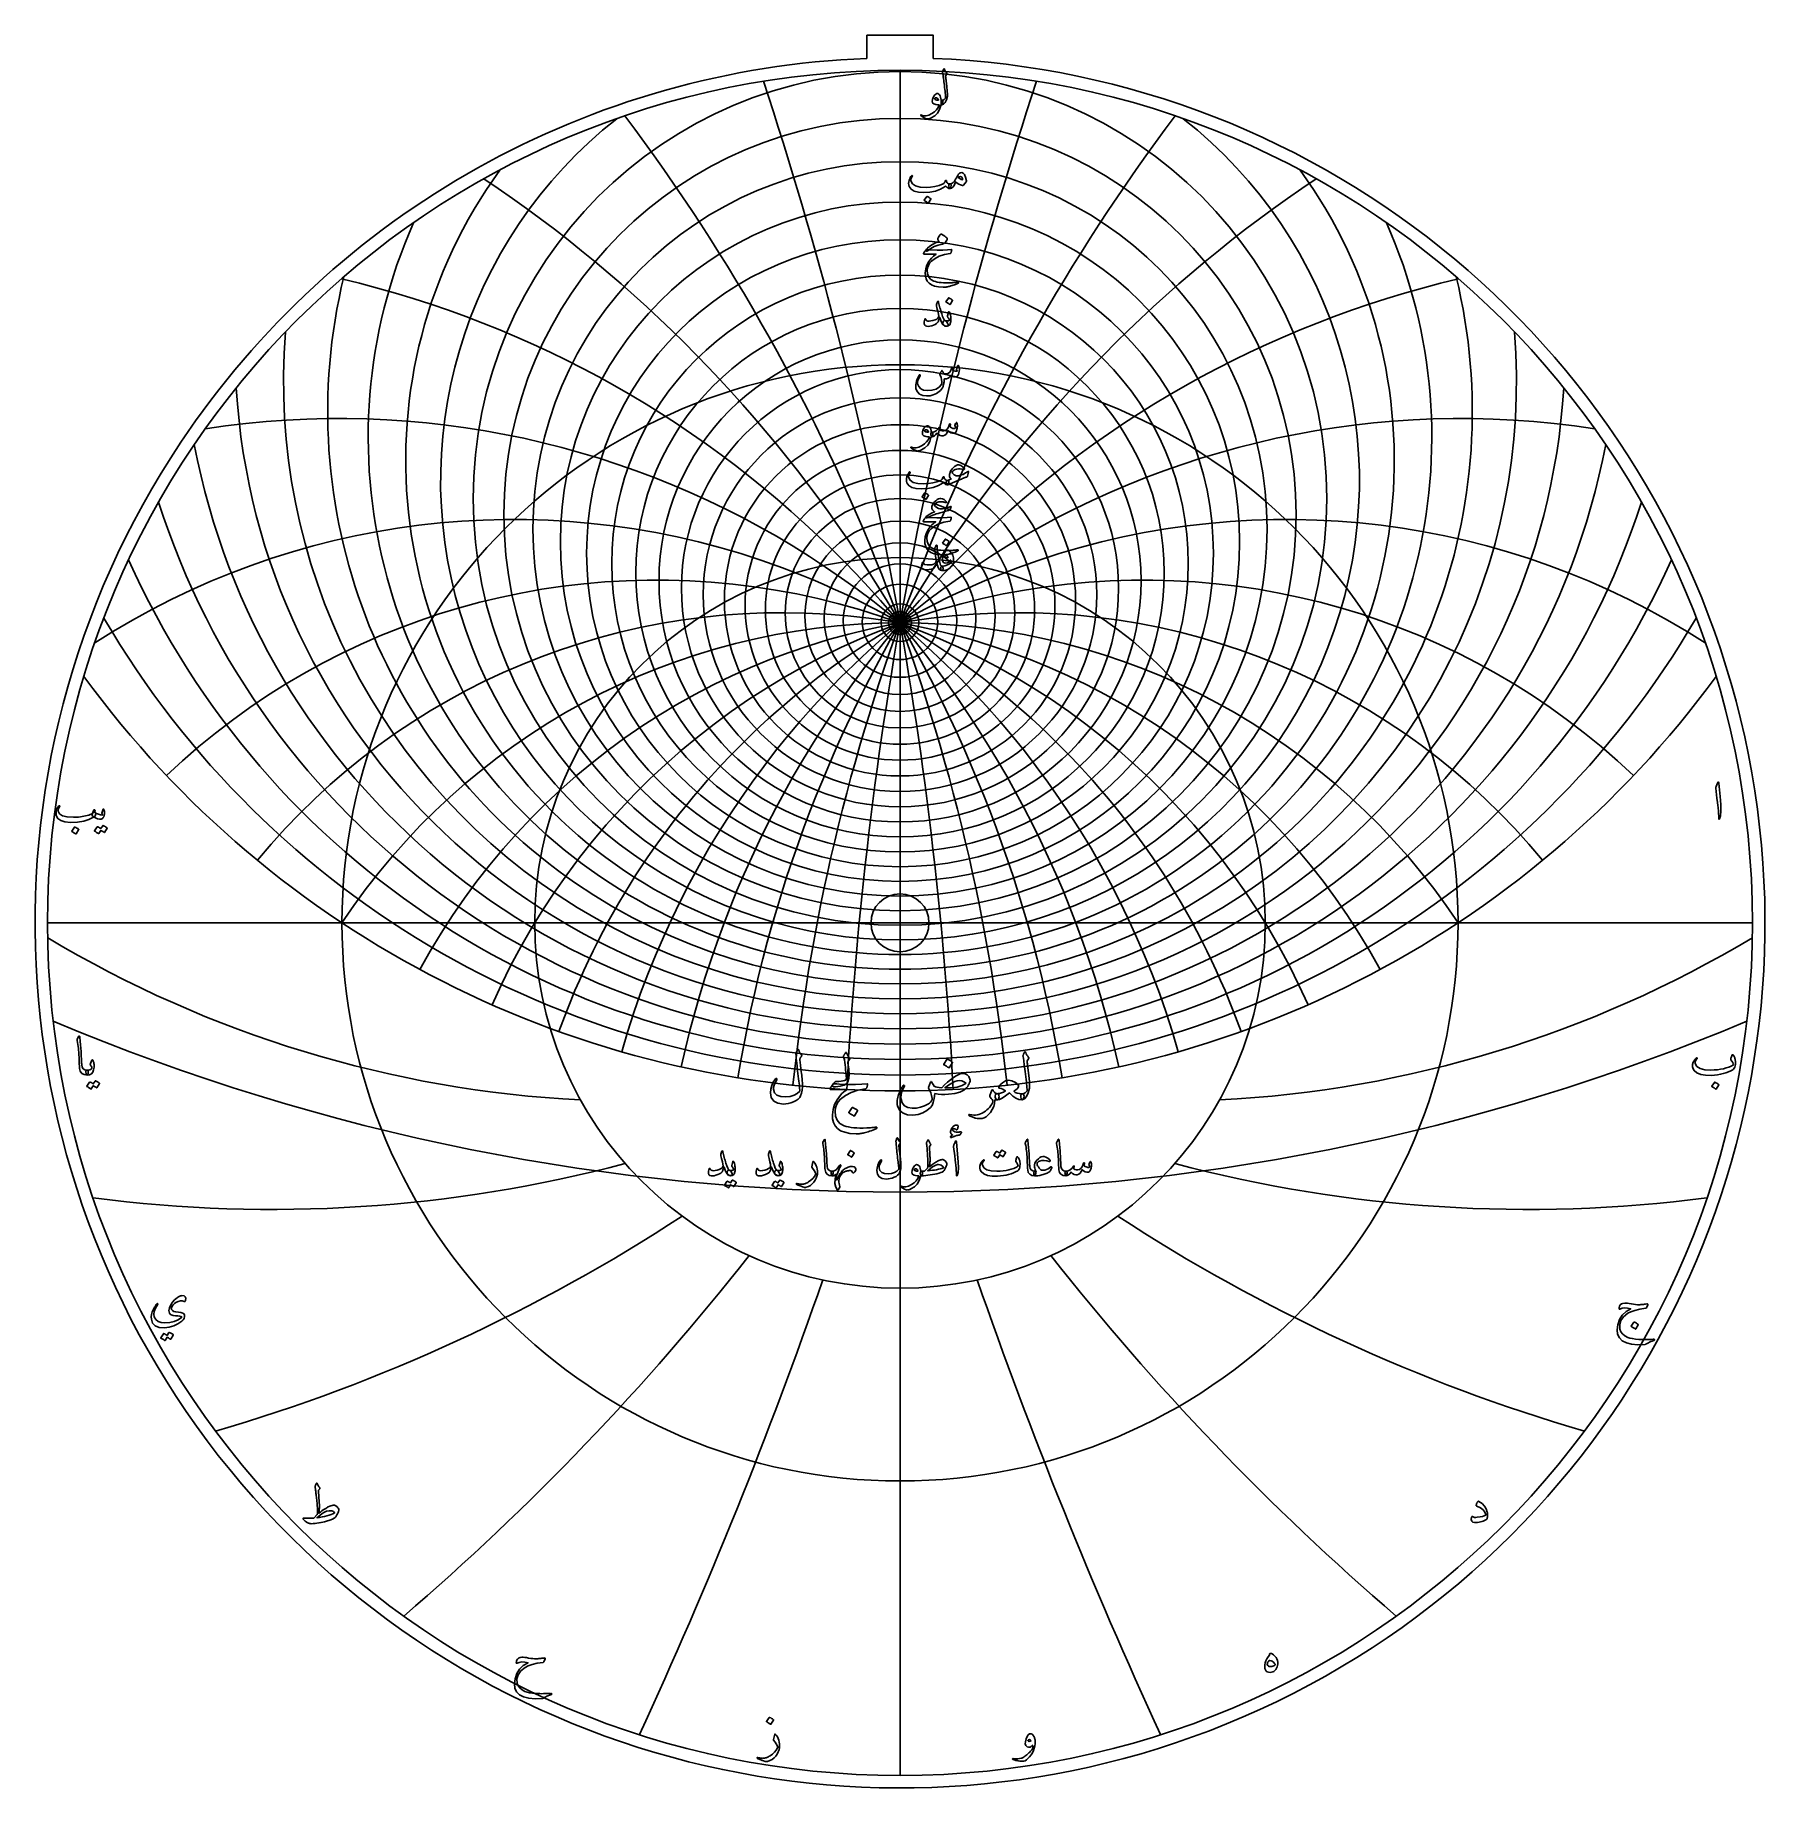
# Model space of a CAD drawing. Header units: millimetres. Extents: x -75 to 75, y -75 to 77.
import ezdxf

# ---------------------------------------------------------------- set-up
doc = ezdxf.new("R2010")
doc.units = ezdxf.units.MM
for name, color, linetype in [('CUT_INNER', 6, 'Continuous'), ('CUT_OUTER', 1, 'Continuous'), ('ENGRAVE', 7, 'Continuous'), ('ENGRAVE_FINE', 8, 'Continuous'), ('TEXT', 5, 'Continuous')]:
    doc.layers.add(name, color=color, linetype=linetype)

msp = doc.modelspace()

# ---------------------------------------------------------------- linework, layer by layer
at = {"layer": 'CUT_INNER'}
msp.add_circle((0, 0), 2.525, dxfattribs=at)
at = {"layer": 'CUT_OUTER'}
for points in [[(-2.8875, 77.3175), (2.8875, 77.3175), (2.8875, 75.2819)], [(-2.8875, 75.2819), (-2.8875, 77.3175)]]:
    msp.add_lwpolyline(points, dxfattribs=at)
for centre, radius, start, end in [((-0.0002, -0.0002), 75.3374, 146.249794, 87.803295), ((-0.0008, 0.0009), 75.3363, 92.195935, 146.250222)]:
    msp.add_arc(centre, radius, start, end, dxfattribs=at)
at = {"layer": 'ENGRAVE'}
for points in [[(0, -74.25), (0, 74.25)], [(-74.25, 0), (74.25, 0)], [(0, -74.25), (0, -31.8152)]]:
    msp.add_lwpolyline(points, dxfattribs=at)
for centre, radius in [((0, 0), 74.25), ((0, 32.1908), 27.2967), ((0, 0), 48.6033), ((0, 28.583), 17.1384), ((0, 26.7017), 8.2876), ((0, 0), 31.8152), ((0, 26.1155), 0.99)]:
    msp.add_circle(centre, radius, dxfattribs=at)
for centre, radius, start, end in [((0, 38.5285), 40.0135, 128.064917, 51.935083), ((0, 49.9899), 57.9054, 183.356489, 356.643511), ((0, -32.1698), 58.2853, 33.5, 146.5), ((0, -32.1698), 58.2853, 33.5, 146.5), ((0, 73.4315), 88.0594, 216.175181, 323.824819), ((-22.7065, 84.7419), 100.2948, 239.082314, 267.0733), ((22.7065, 84.7419), 100.2948, 272.9267, 300.917686), ((-54.6354, 94.6313), 119.5926, 262.4798, 284.872589), ((54.6354, 94.6313), 119.5926, 255.127411, 277.5202), ((-102.7345, 102.7345), 153.2026, 286.350092, 303.144684), ((102.7345, 102.7345), 153.2026, 236.855316, 253.649908), ((-188.36, 108.7497), 222.8638, 310.635652, 321.832047), ((188.36, 108.7497), 222.8638, 218.167953, 229.364348), ((-419.6752, 112.4516), 437.1898, 335.233573, 340.83177), ((419.6752, 112.4516), 437.1898, 199.16823, 204.766427)]:
    msp.add_arc(centre, radius, start, end, dxfattribs=at)
at = {"layer": 'ENGRAVE_FINE'}
for centre, radius in [((0, 36.9601), 37.1722), ((0, 35.5609), 34.5004), ((0, 34.3105), 31.976), ((0, 33.1919), 29.5801), ((0, 31.295), 25.1119), ((0, 30.4944), 23.0136), ((0, 29.7803), 20.9914), ((0, 29.1452), 19.0357), ((0, 28.0881), 15.2919), ((0, 27.6561), 13.4896), ((0, 27.2831), 11.7251), ((0, 26.9659), 9.9929), ((0, 26.4885), 6.6043), ((0, 26.3243), 4.9384), ((0, 26.208), 3.2852), ((0, 26.1386), 1.6405)]:
    msp.add_circle(centre, radius, dxfattribs=at)
for centre, radius, start, end in [((-330.5522, -32.1698), 335.6515, 3.016625, 18.312256), ((-330.5522, -32.1698), 335.6515, 3.016625, 18.312256), ((330.5522, -32.1698), 335.6515, 161.687744, 176.983375), ((330.5522, -32.1698), 335.6515, 161.687744, 176.983375), ((-160.1375, -32.1698), 170.4147, 6.075491, 36.954075), ((-160.1375, -32.1698), 170.4147, 6.075491, 36.954075), ((160.1375, -32.1698), 170.4147, 143.045925, 173.924509), ((160.1375, -32.1698), 170.4147, 143.045925, 173.924509), ((0, 40.2907), 43.0506, 144.05545, 35.94455), ((-100.9531, -32.1698), 116.5705, 9.221116, 56.287675), ((-100.9531, -32.1698), 116.5705, 9.221116, 56.287675), ((100.9531, -32.1698), 116.5705, 123.712325, 170.778884), ((100.9531, -32.1698), 116.5705, 123.712325, 170.778884), ((0, 42.2767), 46.3153, 156.195211, 23.804789), ((0, 44.5231), 49.846, 166.367659, 13.632341), ((-69.4617, -32.1698), 90.6758, 12.502808, 76.734859), ((-69.4617, -32.1698), 90.6758, 12.502808, 76.734859), ((69.4617, -32.1698), 90.6758, 103.265141, 167.497192), ((69.4617, -32.1698), 90.6758, 103.265141, 167.497192), ((0, 47.0752), 53.6898, 175.297707, 4.702293), ((-48.9072, -32.1698), 76.086, 15.977732, 98.774017), ((-48.9072, -32.1698), 76.086, 15.977732, 98.774017), ((48.9072, -32.1698), 76.086, 81.225983, 164.022268), ((48.9072, -32.1698), 76.086, 81.225983, 164.022268), ((0, 53.339), 62.5666, 190.764136, 349.235864), ((0, 57.2151), 67.7679, 197.663687, 342.336313), ((-33.651, -32.1698), 67.302, 19.714892, 122.821592), ((-33.651, -32.1698), 67.302, 19.714892, 122.821592), ((33.651, -32.1698), 67.302, 57.178408, 160.285108), ((33.651, -32.1698), 67.302, 57.178408, 160.285108), ((0, 61.7391), 73.6322, 204.154044, 335.845956), ((-21.2141, -32.1698), 62.0259, 23.800603, 133.481635), ((-21.2141, -32.1698), 62.0259, 23.800603, 133.481635), ((21.2141, -32.1698), 62.0259, 46.518365, 156.199397), ((21.2141, -32.1698), 62.0259, 46.518365, 156.199397), ((0, 67.0716), 80.3224, 210.306721, 329.693279), ((-10.2773, -32.1698), 59.1844, 28.346299, 140.536503), ((-10.2773, -32.1698), 59.1844, 28.346299, 140.536503), ((10.2773, -32.1698), 59.1844, 39.463497, 151.653701), ((10.2773, -32.1698), 59.1844, 39.463497, 151.653701), ((0, 166.8433), 190.2867, 247.195156, 292.804844)]:
    msp.add_arc(centre, radius, start, end, dxfattribs=at)
at = {"layer": 'TEXT'}
for points in [[(3.7105, 74.1392), (3.7401, 74.2108), (3.7632, 74.2677), (3.7797, 74.3096), (3.7895, 74.3368), (3.7972, 74.3541), (3.8071, 74.3665), (3.8192, 74.3739), (3.8335, 74.3763), (3.8496, 74.3736), (3.8631, 74.3654), (3.8738, 74.3516), (3.8818, 74.3324), (3.9183, 74.2383), (3.9619, 74.1535), (4.0127, 74.078), (4.0706, 74.0119), (4.0868, 73.9907), (4.0914, 73.9669), (4.0846, 73.9402), (4.0662, 73.9109), (3.9696, 73.7747), (3.9762, 73.7138), (3.9828, 73.654), (3.9893, 73.5953), (3.9959, 73.5376), (4.0025, 73.4811), (4.0091, 73.4257), (4.0157, 73.3713), (4.0223, 73.3181), (4.0829, 72.8252), (4.12, 72.4398), (4.1334, 72.1621), (4.1233, 71.9919), (4.0404, 71.6832), (3.9323, 71.4551), (3.7989, 71.3078), (3.6402, 71.2411), (3.6359, 71.2411), (3.6315, 71.2411), (3.6271, 71.2411), (3.6227, 71.2411), (3.5966, 71.2658), (3.5799, 71.3223), (3.5725, 71.4107), (3.5744, 71.5309), (3.5785, 71.5753), (3.5908, 71.6077), (3.6114, 71.628), (3.6402, 71.6363), (3.7517, 71.6585), (3.8444, 71.6988), (3.9185, 71.7573), (3.974, 71.8339), (3.9703, 71.9258), (3.9635, 72.0304), (3.9538, 72.1476), (3.941, 72.2774), (3.9255, 72.4193), (3.9076, 72.5727), (3.8871, 72.7376), (3.8642, 72.9141), (3.8431, 73.0875), (3.8236, 73.2434), (3.8057, 73.3817), (3.7895, 73.5025), (3.7755, 73.6057), (3.7643, 73.6913), (3.7558, 73.7594), (3.75, 73.8099), (3.7061, 74.0602), (3.7047, 74.0849), (3.705, 74.1063), (3.7069, 74.1244), (3.7105, 74.1392)], [(3.5524, 71.1928), (3.4495, 70.8313), (3.2769, 70.5286), (3.0345, 70.2846), (2.7225, 70.0994), (2.6789, 70.0806), (2.6358, 70.0637), (2.5932, 70.0487), (2.5512, 70.0357), (2.5101, 70.0249), (2.47, 70.0165), (2.431, 70.0106), (2.3932, 70.0072), (2.2988, 70.0206), (2.1736, 70.0697), (2.0177, 70.1545), (1.8311, 70.275), (1.8111, 70.2923), (1.7993, 70.309), (1.7957, 70.3252), (1.8004, 70.3409), (1.8108, 70.353), (1.8245, 70.3584), (1.8415, 70.3574), (1.8618, 70.3497), (2.0559, 70.2868), (2.2735, 70.2871), (2.5147, 70.3505), (2.7796, 70.477), (2.9958, 70.6238), (3.1748, 70.7965), (3.3164, 70.9949), (3.4207, 71.2191), (3.4199, 71.2271), (3.4174, 71.2334), (3.4133, 71.238), (3.4075, 71.2411), (3.2563, 71.2498), (3.1276, 71.2674), (3.0214, 71.2938), (2.9377, 71.3289), (2.8729, 71.3832), (2.8323, 71.4584), (2.8158, 71.5545), (2.8235, 71.6714), (2.826, 71.6869), (2.829, 71.7027), (2.8326, 71.7187), (2.8367, 71.7351), (2.8413, 71.7519), (2.8465, 71.7696), (2.8523, 71.7882), (2.8586, 71.8075), (2.9102, 71.9329), (2.9728, 72.037), (3.0463, 72.1196), (3.1309, 72.1808), (3.2173, 72.2142), (3.2966, 72.2137), (3.3688, 72.1791), (3.4339, 72.1105), (3.4907, 72.015), (3.5338, 71.9041), (3.5631, 71.7779), (3.5788, 71.6363), (3.5874, 71.6364), (3.5958, 71.6368), (3.6039, 71.6375), (3.6117, 71.6385), (3.6195, 71.6394), (3.6276, 71.6401), (3.636, 71.6405), (3.6446, 71.6407), (3.6743, 71.6343), (3.6973, 71.6154), (3.7138, 71.5838), (3.7237, 71.5397), (3.7278, 71.4911), (3.727, 71.442), (3.7212, 71.3923), (3.7105, 71.3421), (3.6965, 71.2979), (3.6809, 71.2663), (3.6636, 71.2474), (3.6446, 71.2411), (3.5612, 71.2411), (3.5607, 71.2331), (3.559, 71.2224), (3.5563, 71.209), (3.5524, 71.1928)], [(3.3416, 71.6846), (3.2955, 71.765), (3.245, 71.8218), (3.1902, 71.855), (3.1309, 71.8646), (3.0955, 71.8553), (3.0639, 71.8405), (3.0362, 71.8201), (3.0123, 71.7943), (3.0046, 71.7806), (3.0035, 71.7658), (3.009, 71.7499), (3.0211, 71.7329), (3.0664, 71.6931), (3.132, 71.6659), (3.2179, 71.6514), (3.3241, 71.6494), (3.3351, 71.6516), (3.3416, 71.6582), (3.3438, 71.6692), (3.3416, 71.6846)], [(1.0012, 65.0671), (1.0168, 65.0841), (1.033, 65.0912), (1.0498, 65.0885), (1.067, 65.0759), (1.0802, 65.0594), (1.0846, 65.0407), (1.0802, 65.0199), (1.067, 64.9968), (1.0001, 64.8931), (0.9573, 64.797), (0.9386, 64.7087), (0.9441, 64.628), (1.0816, 64.3629), (1.3492, 64.1779), (1.7468, 64.073), (2.2746, 64.0483), (2.6662, 64.0772), (3.042, 64.1373), (3.4018, 64.2287), (3.7456, 64.3513), (3.8063, 64.3873), (3.8565, 64.4424), (3.8963, 64.5168), (3.9257, 64.6104), (3.9355, 64.637), (3.952, 64.6554), (3.9751, 64.6656), (4.0047, 64.6675), (4.0258, 64.6584), (4.0409, 64.64), (4.05, 64.6123), (4.053, 64.5753), (4.0736, 64.4836), (4.131, 64.415), (4.2251, 64.3694), (4.356, 64.3469), (4.4032, 64.3365), (4.435, 64.3096), (4.4515, 64.2662), (4.4526, 64.2064), (4.4367, 64.095), (4.4153, 64.0154), (4.3884, 63.9677), (4.356, 63.9517), (4.2597, 63.9644), (4.1683, 64.0022), (4.0818, 64.0654), (4.0003, 64.1537), (3.9935, 64.1573), (3.9817, 64.1548), (3.9649, 64.1463), (3.9432, 64.1318), (3.5338, 63.9012), (3.087, 63.7366), (2.6028, 63.6378), (2.0814, 63.6048), (1.5995, 63.6378), (1.2251, 63.7366), (0.9584, 63.9012), (0.7992, 64.1318), (0.763, 64.2605), (0.7509, 64.3919), (0.763, 64.5261), (0.7992, 64.6631), (0.848, 64.7904), (0.898, 64.9002), (0.949, 64.9924), (1.0012, 65.0671)], [(5.3747, 65.3481), (5.5122, 65.2993), (5.6261, 65.1615), (5.7164, 64.9348), (5.7831, 64.6192), (5.7856, 64.5964), (5.7842, 64.5764), (5.779, 64.5591), (5.7699, 64.5445), (5.5284, 64.2415), (5.5117, 64.2232), (5.4922, 64.2119), (5.47, 64.2078), (5.445, 64.2108), (5.2809, 64.2668), (5.1266, 64.3382), (4.9823, 64.4249), (4.8478, 64.527), (4.7394, 64.2753), (4.6206, 64.0955), (4.4913, 63.9877), (4.3516, 63.9517), (4.336, 63.9575), (4.3198, 63.9748), (4.303, 64.0036), (4.2857, 64.0439), (4.2591, 64.1438), (4.2495, 64.224), (4.2569, 64.2844), (4.2814, 64.325), (4.2956, 64.3346), (4.3121, 64.3414), (4.3308, 64.3456), (4.3516, 64.3469), (4.4515, 64.364), (4.5492, 64.4106), (4.6447, 64.4869), (4.738, 64.5928), (4.7789, 64.6543), (4.8401, 64.7553), (4.9216, 64.8958), (5.0235, 65.0759), (5.103, 65.195), (5.1881, 65.2801), (5.2787, 65.3311), (5.3747, 65.3481)], [(5.0586, 64.9178), (5.1409, 64.8492), (5.2342, 64.7926), (5.3385, 64.7482), (5.4538, 64.7158), (5.4475, 64.8022), (5.4241, 64.8728), (5.3838, 64.9274), (5.3264, 64.9661), (5.2603, 64.9861), (5.1936, 64.9847), (5.1264, 64.962), (5.0586, 64.9178)], [(2.3317, 63.2448), (2.3372, 63.2503), (2.3449, 63.2535), (2.3547, 63.2546), (2.3668, 63.2535), (2.4522, 63.219), (2.5326, 63.1767), (2.6081, 63.1268), (2.6786, 63.0691), (2.6854, 63.0603), (2.6885, 63.0516), (2.6876, 63.0428), (2.683, 63.034), (2.4766, 62.7003), (2.4689, 62.6923), (2.459, 62.6904), (2.447, 62.6945), (2.4327, 62.7047), (2.4203, 62.7134), (2.4008, 62.7266), (2.3742, 62.7442), (2.3405, 62.7661), (2.299, 62.7925), (2.2494, 62.8232), (2.1914, 62.8583), (2.1253, 62.8979), (2.1165, 62.9045), (2.1121, 62.911), (2.1121, 62.9176), (2.1165, 62.9242)], [(3.7061, 59.1191), (3.3224, 59.0189), (2.9838, 58.8897), (2.6901, 58.7313), (2.4415, 58.5439), (2.4033, 58.5151), (2.3679, 58.4989), (2.3353, 58.4953), (2.3053, 58.5044), (2.2705, 58.5458), (2.2757, 58.6043), (2.321, 58.6797), (2.4063, 58.7722), (2.6081, 58.9396), (2.84, 59.0906), (3.1021, 59.2251), (3.3943, 59.3431), (3.3109, 59.466), (3.2953, 59.4968), (3.2879, 59.5275), (3.2887, 59.5582), (3.2977, 59.589), (3.3567, 59.7062), (3.4108, 59.803), (3.4599, 59.8796), (3.5041, 59.9359), (3.5324, 59.9625), (3.5601, 59.9765), (3.5873, 59.9779), (3.6139, 59.9666), (3.7684, 59.8793), (3.8982, 59.7975), (4.0033, 59.7213), (4.0838, 59.6504), (4.0994, 59.6277), (4.1068, 59.5988), (4.106, 59.564), (4.0969, 59.5231), (4.0687, 59.4592), (4.0234, 59.3815), (3.9611, 59.2901), (3.8818, 59.185), (3.8609, 59.1693), (3.8247, 59.1531), (3.7731, 59.1364), (3.7061, 59.1191)], [(2.6698, 58.6097), (3.2332, 58.59), (3.7204, 58.5878), (4.1312, 58.6032), (4.4658, 58.6361), (4.4761, 58.6373), (4.485, 58.6366), (4.4925, 58.634), (4.4987, 58.6295), (4.5032, 58.6233), (4.5058, 58.6158), (4.5065, 58.6069), (4.5053, 58.5966), (4.4967, 58.5565), (4.4883, 58.5197), (4.4802, 58.4862), (4.4724, 58.4561), (4.4648, 58.4292), (4.4575, 58.4056), (4.4505, 58.3853), (4.4438, 58.3682), (4.4296, 58.3411), (4.4131, 58.321), (4.3944, 58.3081), (4.3736, 58.3024), (3.8664, 58.2104), (3.4251, 58.0663), (3.0496, 57.8701), (2.7401, 57.6217), (2.5836, 57.4431), (2.47, 57.254), (2.3992, 57.0545), (2.3712, 56.8445), (2.3981, 56.5149), (2.5051, 56.2462), (2.6923, 56.0385), (2.9596, 55.8916), (3.0982, 55.8472), (3.2505, 55.8104), (3.4166, 55.7813), (3.5963, 55.7599), (3.7895, 55.7459), (3.9959, 55.739), (4.2155, 55.7393), (4.4482, 55.7467), (4.531, 55.7514), (4.6123, 55.7566), (4.6923, 55.7624), (4.771, 55.7687), (4.8477, 55.7755), (4.9219, 55.783), (4.9937, 55.7909), (5.063, 55.7994), (5.0841, 55.8005), (5.0992, 55.795), (5.1083, 55.783), (5.1113, 55.7643), (5.1096, 55.7426), (5.1047, 55.7259), (5.0965, 55.7141), (5.0849, 55.7072), (4.9609, 55.6548), (4.8434, 55.6073), (4.7325, 55.5648), (4.6282, 55.5272), (4.5308, 55.4942), (4.4405, 55.4657), (4.3574, 55.4415), (4.2814, 55.4218), (4.2099, 55.4072), (4.1403, 55.3943), (4.0726, 55.3831), (4.0069, 55.3735), (3.9428, 55.3661), (3.8801, 55.3614), (3.8188, 55.3595), (3.7588, 55.3603), (3.3493, 55.3921), (3.0079, 55.4613), (2.7346, 55.5678), (2.5293, 55.7116), (2.3786, 55.8914), (2.2735, 56.1013), (2.214, 56.3415), (2.2, 56.6118), (2.243, 56.9472), (2.346, 57.2726), (2.5087, 57.5883), (2.7313, 57.894), (2.8183, 57.9865), (2.9168, 58.0751), (3.0269, 58.1599), (3.1484, 58.2409), (2.0858, 58.2497), (2.0603, 58.2607), (2.0496, 58.2804), (2.0537, 58.309), (2.0726, 58.3463), (2.1083, 58.4006), (2.1407, 58.4495), (2.1698, 58.4928), (2.1956, 58.5307), (2.2181, 58.5628), (2.2373, 58.5889), (2.2532, 58.6089), (2.2658, 58.6229), (2.2944, 58.6254), (2.3712, 58.624), (2.4964, 58.6188), (2.6698, 58.6097)], [(3.3658, 54.0328), (3.391, 53.9176), (3.4185, 53.8006), (3.4481, 53.6816), (3.48, 53.5607), (3.514, 53.4374), (3.5502, 53.311), (3.5887, 53.1816), (3.6293, 53.0492), (3.7113, 52.8109), (3.7863, 52.632), (3.854, 52.5123), (3.9147, 52.452), (3.9677, 52.416), (4.0212, 52.3652), (4.0752, 52.2997), (4.1299, 52.2192), (4.1815, 52.1196), (4.1957, 52.0447), (4.1727, 51.9945), (4.1123, 51.9689), (3.9172, 51.9887), (3.7445, 52.1182), (3.5944, 52.3576), (3.4668, 52.7067), (3.4641, 52.7124), (3.4602, 52.7165), (3.4553, 52.719), (3.4492, 52.7198), (3.4448, 52.719), (3.4404, 52.7165), (3.4361, 52.7124), (3.4317, 52.7067), (3.4193, 52.6501), (3.4042, 52.5903), (3.3864, 52.5272), (3.3658, 52.4608), (3.3433, 52.3979), (3.3197, 52.3455), (3.295, 52.3035), (3.2692, 52.2719), (3.1764, 52.191), (3.0606, 52.1193), (2.9217, 52.057), (2.7598, 52.0041), (2.5952, 51.9648), (2.4524, 51.9481), (2.3317, 51.9539), (2.2329, 51.9821), (2.1484, 52.0529), (2.1099, 52.1775), (2.1176, 52.3559), (2.1714, 52.5881), (2.1766, 52.5958), (2.1835, 52.6013), (2.192, 52.6046), (2.2022, 52.6057), (2.2142, 52.6043), (2.2241, 52.6002), (2.2318, 52.5933), (2.2373, 52.5837), (2.2581, 52.5351), (2.2812, 52.4948), (2.3064, 52.4627), (2.3339, 52.4388), (2.4195, 52.407), (2.5359, 52.3993), (2.683, 52.4157), (2.8608, 52.4564), (3.0505, 52.5173), (3.1978, 52.5859), (3.303, 52.6622), (3.3658, 52.7462), (3.3762, 52.8313), (3.3592, 52.9767), (3.3148, 53.1825), (3.2428, 53.4488), (3.2083, 53.589), (3.188, 53.7023), (3.1819, 53.7888), (3.1902, 53.8483), (3.2736, 54.0855), (3.2826, 54.1104), (3.2922, 54.1283), (3.3024, 54.139), (3.3131, 54.1426), (3.3263, 54.1357), (3.3395, 54.1151), (3.3526, 54.0808), (3.3658, 54.0328)], [(4.2133, 54.4104), (4.2188, 54.4159), (4.2265, 54.4192), (4.2363, 54.4203), (4.2484, 54.4192), (4.3338, 54.3846), (4.4142, 54.3424), (4.4897, 54.2924), (4.5602, 54.2348), (4.567, 54.226), (4.5701, 54.2172), (4.5692, 54.2084), (4.5646, 54.1996), (4.3582, 53.8659), (4.3505, 53.858), (4.3406, 53.856), (4.3286, 53.8602), (4.3143, 53.8703), (4.3019, 53.8791), (4.2824, 53.8923), (4.2558, 53.9098), (4.2221, 53.9318), (4.1806, 53.9581), (4.131, 53.9889), (4.073, 54.024), (4.0069, 54.0635), (3.9981, 54.0701), (3.9937, 54.0767), (3.9937, 54.0833), (3.9981, 54.0899)], [(4.2528, 52.6144), (4.227, 52.6575), (4.2023, 52.6946), (4.1787, 52.7256), (4.1562, 52.7506), (4.14, 52.772), (4.131, 52.7967), (4.129, 52.8247), (4.1342, 52.856), (4.2265, 53.1897), (4.2394, 53.2188), (4.2561, 53.227), (4.2767, 53.2144), (4.3011, 53.1809), (4.3379, 53.1098), (4.3692, 53.0239), (4.395, 52.9232), (4.4153, 52.8077), (4.4271, 52.6968), (4.4317, 52.5881), (4.4293, 52.4816), (4.4197, 52.3773), (4.404, 52.2865), (4.3834, 52.2072), (4.3579, 52.1394), (4.3275, 52.0831), (4.2899, 52.0414), (4.2385, 52.0085), (4.1735, 51.9843), (4.0947, 51.9689), (4.014, 51.9659), (3.9388, 51.9788), (3.8691, 52.0076), (3.8049, 52.0524), (3.7552, 52.1092), (3.7292, 52.1742), (3.7267, 52.2475), (3.7478, 52.329), (3.7816, 52.3957), (3.8214, 52.4377), (3.8672, 52.455), (3.9191, 52.4476), (4.0387, 52.4188), (4.143, 52.4157), (4.232, 52.4385), (4.3055, 52.4871), (4.3071, 52.5), (4.2989, 52.5255), (4.2808, 52.5637), (4.2528, 52.6144)], [(5.0103, 48.4951), (5.018, 48.5143), (5.0278, 48.528), (5.0399, 48.5363), (5.0542, 48.539), (5.0726, 48.5368), (5.0882, 48.5302), (5.1011, 48.5193), (5.1113, 48.5039), (5.1362, 48.449), (5.1541, 48.3809), (5.1648, 48.2997), (5.1684, 48.2053), (5.1588, 48.0511), (5.1299, 47.9045), (5.0819, 47.7656), (5.0147, 47.6345), (4.9916, 47.6029), (4.9664, 47.5785), (4.9389, 47.5612), (4.9093, 47.551), (4.802, 47.5442), (4.6864, 47.5631), (4.5627, 47.6078), (4.4306, 47.6784), (4.3195, 47.526), (4.188, 47.4248), (4.0363, 47.3746), (3.8642, 47.3754), (3.8586, 47.2828), (3.8505, 47.1937), (3.8399, 47.1082), (3.8269, 47.0263), (3.8114, 46.9474), (3.7934, 46.8709), (3.7729, 46.797), (3.75, 46.7255), (3.6968, 46.5965), (3.6249, 46.4774), (3.5343, 46.3682), (3.4251, 46.2688), (3.1696, 46.0987), (2.8992, 45.979), (2.6141, 45.9098), (2.3141, 45.8912), (1.9763, 45.937), (1.7092, 46.0569), (1.513, 46.251), (1.3876, 46.5191), (1.3706, 46.6157), (1.3678, 46.7299), (1.3794, 46.8616), (1.4052, 47.0109), (1.4466, 47.1745), (1.5051, 47.3446), (1.5805, 47.5214), (1.673, 47.7047), (1.6804, 47.7162), (1.6895, 47.7245), (1.7002, 47.7294), (1.7125, 47.7311), (1.7249, 47.73), (1.7356, 47.7267), (1.7447, 47.7212), (1.7521, 47.7135), (1.757, 47.7022), (1.7586, 47.6904), (1.757, 47.6781), (1.7521, 47.6652), (1.6346, 47.4212), (1.5589, 47.2206), (1.5248, 47.0633), (1.5325, 46.9494), (1.6434, 46.6983), (1.8179, 46.5158), (2.0561, 46.4019), (2.358, 46.3566), (2.7801, 46.3835), (3.1375, 46.4906), (3.43, 46.6777), (3.6578, 46.945), (3.657, 47.1212), (3.6282, 47.3073), (3.5714, 47.5033), (3.4866, 47.7091), (3.4759, 47.73), (3.4701, 47.7486), (3.4693, 47.7651), (3.4734, 47.7794), (3.497, 47.8283), (3.5195, 47.8743), (3.5409, 47.9173), (3.5612, 47.9572), (3.5804, 47.9936), (3.5985, 48.0258), (3.6155, 48.0539), (3.6315, 48.078), (3.6405, 48.0881), (3.6501, 48.0922), (3.6603, 48.0903), (3.671, 48.0823), (3.6765, 48.0763), (3.6842, 48.067), (3.694, 48.0544), (3.7061, 48.0384), (3.7198, 48.0192), (3.7347, 47.9967), (3.7506, 47.9709), (3.7676, 47.9418), (3.8022, 47.8858), (3.8313, 47.8452), (3.8549, 47.82), (3.873, 47.8101), (3.9871, 47.8005), (4.1013, 47.82), (4.2155, 47.8686), (4.3297, 47.9462), (4.3711, 47.9978), (4.412, 48.0823), (4.4523, 48.1998), (4.4921, 48.3502), (4.496, 48.3645), (4.5031, 48.3766), (4.5135, 48.3864), (4.5273, 48.3941), (4.5402, 48.3991), (4.5525, 48.4007), (4.5643, 48.3991), (4.5756, 48.3941), (4.5923, 48.3667), (4.5986, 48.3151), (4.5945, 48.2393), (4.5799, 48.1394), (4.6686, 48.0851), (4.7633, 48.0494), (4.864, 48.0324), (4.9708, 48.034), (4.9694, 48.0662), (4.9653, 48.0922), (4.9584, 48.1123), (4.9488, 48.1263), (4.9378, 48.1394), (4.9312, 48.1526), (4.929, 48.1658), (4.9312, 48.179)], [(2.6896, 42.2771), (2.5866, 41.9157), (2.414, 41.613), (2.1717, 41.369), (1.8596, 41.1838), (1.816, 41.165), (1.7729, 41.1481), (1.7304, 41.1331), (1.6884, 41.1201), (1.6472, 41.1092), (1.6072, 41.1009), (1.5682, 41.095), (1.5303, 41.0915), (1.4359, 41.105), (1.3108, 41.1541), (1.1549, 41.2389), (0.9682, 41.3594), (0.9482, 41.3767), (0.9364, 41.3934), (0.9328, 41.4096), (0.9375, 41.4253), (0.9479, 41.4373), (0.9617, 41.4428), (0.9787, 41.4417), (0.999, 41.4341), (1.193, 41.3712), (1.4107, 41.3715), (1.6519, 41.4349), (1.9167, 41.5614), (2.133, 41.7082), (2.3119, 41.8808), (2.4535, 42.0793), (2.5578, 42.3035), (2.557, 42.3115), (2.5545, 42.3178), (2.5504, 42.3224), (2.5447, 42.3254), (2.3934, 42.3342), (2.2647, 42.3518), (2.1585, 42.3781), (2.0748, 42.4133), (2.01, 42.4676), (1.9694, 42.5428), (1.953, 42.6389), (1.9606, 42.7558), (1.9631, 42.7713), (1.9661, 42.7871), (1.9697, 42.8031), (1.9738, 42.8195), (1.9785, 42.8363), (1.9837, 42.854), (1.9895, 42.8726), (1.9958, 42.8919), (2.0474, 43.0173), (2.1099, 43.1213), (2.1835, 43.204), (2.268, 43.2652), (2.3545, 43.2986), (2.4338, 43.2981), (2.506, 43.2635), (2.571, 43.1949), (2.6278, 43.0994), (2.6709, 42.9885), (2.7003, 42.8623), (2.7159, 42.7207), (2.7246, 42.7208), (2.7329, 42.7212), (2.741, 42.7219), (2.7488, 42.7228), (2.7567, 42.7238), (2.7648, 42.7245), (2.7731, 42.7249), (2.7818, 42.725), (2.8114, 42.7187), (2.8345, 42.6998), (2.8509, 42.6682), (2.8608, 42.624), (2.8649, 42.5755), (2.8641, 42.5263), (2.8584, 42.4767), (2.8476, 42.4264), (2.8337, 42.3823), (2.818, 42.3507), (2.8007, 42.3318), (2.7818, 42.3254), (2.6983, 42.3254), (2.6978, 42.3175), (2.6962, 42.3068), (2.6934, 42.2933), (2.6896, 42.2771)], [(2.4788, 42.769), (2.4327, 42.8494), (2.3822, 42.9062), (2.3273, 42.9394), (2.268, 42.949), (2.2326, 42.9397), (2.2011, 42.9248), (2.1733, 42.9045), (2.1495, 42.8787), (2.1418, 42.865), (2.1407, 42.8502), (2.1462, 42.8343), (2.1582, 42.8173), (2.2035, 42.7775), (2.2691, 42.7503), (2.355, 42.7357), (2.4612, 42.7338), (2.4722, 42.736), (2.4788, 42.7426), (2.481, 42.7536), (2.4788, 42.769)], [(4.9071, 43.5769), (4.9167, 43.5835), (4.9279, 43.5813), (4.9408, 43.5703), (4.9554, 43.5506), (4.971, 43.5171), (4.9828, 43.4693), (4.9908, 43.4073), (4.9949, 43.331), (4.9963, 43.2443), (4.9916, 43.1598), (4.9809, 43.0774), (4.9642, 42.9973), (4.9153, 42.8414), (4.861, 42.7294), (4.8012, 42.6614), (4.7358, 42.6372), (4.5813, 42.6463), (4.4383, 42.6866), (4.3069, 42.7583), (4.1869, 42.8612), (4.1046, 42.699), (4.0069, 42.5725), (3.8938, 42.4816), (3.7654, 42.4264), (3.6306, 42.4144), (3.4942, 42.4484), (3.3562, 42.5285), (3.2165, 42.6548), (3.1034, 42.5107), (2.9926, 42.4078), (2.8839, 42.346), (2.7774, 42.3254), (2.756, 42.3375), (2.7357, 42.3738), (2.7165, 42.4341), (2.6983, 42.5187), (2.6918, 42.6021), (2.7027, 42.6636), (2.7313, 42.7031), (2.7774, 42.7207), (2.9799, 42.7665), (3.1572, 42.8557), (3.3093, 42.9882), (3.4361, 43.1642), (3.4429, 43.1738), (3.4503, 43.1806), (3.4583, 43.1847), (3.4668, 43.1861), (3.4772, 43.185), (3.4866, 43.1817), (3.4948, 43.1762), (3.5019, 43.1685), (3.506, 43.1449), (3.4964, 43.1049), (3.4731, 43.0483), (3.4361, 42.9753), (3.4846, 42.9191), (3.5601, 42.8776), (3.6625, 42.851), (3.7917, 42.8392), (3.9528, 42.873), (4.0936, 42.983), (4.2141, 43.1694), (4.3143, 43.432), (4.3192, 43.4455), (4.3253, 43.4551), (4.3324, 43.4608), (4.3406, 43.4628), (4.353, 43.4617), (4.3637, 43.4584), (4.3727, 43.4529), (4.3802, 43.4452), (4.3856, 43.4342), (4.3889, 43.4232), (4.39, 43.4123), (4.3889, 43.4013), (4.345, 43.2168), (4.3963, 43.1713), (4.4581, 43.1312), (4.5303, 43.0966), (4.6129, 43.0676), (4.6933, 43.0486), (4.7545, 43.0445), (4.7965, 43.0552), (4.8193, 43.0807), (4.8267, 43.1197), (4.8226, 43.1751), (4.8069, 43.247), (4.7797, 43.3354), (4.7844, 43.3604), (4.8072, 43.409), (4.8481, 43.4811), (4.9071, 43.5769)], [(5.9763, 39.2407), (5.8885, 38.8894), (5.8786, 38.8724), (5.8622, 38.8565), (5.8391, 38.8417), (5.8095, 38.8279), (5.7437, 38.8047), (5.6739, 38.7791), (5.5999, 38.751), (5.5218, 38.7204), (5.4396, 38.6876), (5.3533, 38.6528), (5.2629, 38.6162), (5.1684, 38.5776), (4.1584, 38.1385), (4.1123, 38.1487), (4.075, 38.1791), (4.0464, 38.2299), (4.0267, 38.301), (4.0234, 38.3765), (4.0442, 38.4404), (4.0892, 38.4928), (4.1584, 38.5337), (4.167, 38.5377), (4.1842, 38.5453), (4.2099, 38.5564), (4.244, 38.5711), (4.2864, 38.589), (4.3368, 38.61), (4.3951, 38.634), (4.4614, 38.6611), (4.376, 38.7486), (4.322, 38.8444), (4.2992, 38.9484), (4.3077, 39.0607), (4.3922, 39.3277), (4.536, 39.5536), (4.7391, 39.7383), (5.0015, 39.8818), (5.0589, 39.8953), (5.1255, 39.8917), (5.2016, 39.8711), (5.2869, 39.8335), (5.3756, 39.7822), (5.4571, 39.7248), (5.5315, 39.6614), (5.5987, 39.592), (5.6176, 39.5665), (5.6261, 39.5426), (5.6242, 39.5204), (5.6119, 39.4998), (5.5932, 39.4839), (5.5723, 39.4756), (5.5493, 39.4751), (5.524, 39.4822), (5.3926, 39.5237), (5.2529, 39.5426), (5.105, 39.539), (4.9488, 39.513), (4.8075, 39.4707), (4.6952, 39.4142), (4.6121, 39.3433), (4.558, 39.2583), (4.5525, 39.2204), (4.5668, 39.177), (4.6008, 39.1282), (4.6546, 39.0738), (4.7161, 39.0244), (4.7775, 38.986), (4.839, 38.9586), (4.9005, 38.9421), (5.0847, 38.9374), (5.2814, 38.9761), (5.4908, 39.0582), (5.7129, 39.1836), (5.7367, 39.1987), (5.7601, 39.2133), (5.7828, 39.2273), (5.8051, 39.2407), (5.8265, 39.2533), (5.8468, 39.2649), (5.866, 39.2753), (5.8841, 39.2846), (5.9343, 39.3082), (5.9664, 39.3088), (5.9804, 39.2863), (5.9763, 39.2407)], [(0.808, 39.2539), (0.8236, 39.2709), (0.8398, 39.278), (0.8565, 39.2753), (0.8738, 39.2627), (0.887, 39.2462), (0.8914, 39.2275), (0.887, 39.2067), (0.8738, 39.1836), (0.8069, 39.0799), (0.7641, 38.9838), (0.7454, 38.8955), (0.7509, 38.8148), (0.8884, 38.5496), (1.156, 38.3647), (1.5536, 38.2598), (2.0814, 38.2351), (2.473, 38.264), (2.8487, 38.3241), (3.2085, 38.4154), (3.5524, 38.5381), (3.6131, 38.5741), (3.6633, 38.6292), (3.7031, 38.7036), (3.7325, 38.7972), (3.7423, 38.8238), (3.7588, 38.8422), (3.7819, 38.8524), (3.8115, 38.8543), (3.8326, 38.8452), (3.8477, 38.8268), (3.8568, 38.7991), (3.8598, 38.7621), (3.8804, 38.6704), (3.9377, 38.6018), (4.0319, 38.5562), (4.1628, 38.5337), (4.21, 38.5233), (4.2418, 38.4964), (4.2583, 38.453), (4.2594, 38.3932), (4.2435, 38.2818), (4.2221, 38.2022), (4.1952, 38.1544), (4.1628, 38.1385), (4.0665, 38.1512), (3.9751, 38.189), (3.8886, 38.2522), (3.8071, 38.3405), (3.8002, 38.3441), (3.7884, 38.3416), (3.7717, 38.3331), (3.75, 38.3186), (3.3406, 38.088), (2.8938, 37.9234), (2.4096, 37.8246), (1.8882, 37.7916), (1.4063, 37.8246), (1.0319, 37.9234), (0.7652, 38.088), (0.606, 38.3186), (0.5697, 38.4473), (0.5577, 38.5787), (0.5697, 38.7129), (0.606, 38.8499), (0.6548, 38.9772), (0.7048, 39.087), (0.7558, 39.1792), (0.808, 39.2539)], [(2.1385, 37.4316), (2.144, 37.437), (2.1517, 37.4403), (2.1615, 37.4414), (2.1736, 37.4403), (2.259, 37.4058), (2.3394, 37.3635), (2.4148, 37.3135), (2.4854, 37.2559), (2.4922, 37.2471), (2.4953, 37.2383), (2.4944, 37.2296), (2.4898, 37.2208), (2.2834, 36.8871), (2.2757, 36.8791), (2.2658, 36.8772), (2.2537, 36.8813), (2.2395, 36.8914), (2.2271, 36.9002), (2.2076, 36.9134), (2.181, 36.931), (2.1473, 36.9529), (2.1058, 36.9793), (2.0561, 37.01), (1.9982, 37.0451), (1.9321, 37.0847), (1.9233, 37.0912), (1.9189, 37.0978), (1.9189, 37.1044), (1.9233, 37.111)], [(4.4548, 36.2573), (4.4584, 36.2263), (4.4383, 36.1684), (4.3947, 36.0836), (4.3275, 35.9719), (4.3132, 35.9538), (4.2967, 35.939), (4.2781, 35.9274), (4.2572, 35.9192), (3.9762, 35.8418), (3.7259, 35.7721), (3.5063, 35.7101), (3.3175, 35.6557), (3.1594, 35.6094), (3.0321, 35.5712), (2.9355, 35.5413), (2.8696, 35.5196), (2.3383, 35.2825), (2.301, 35.2797), (2.2724, 35.2847), (2.2526, 35.2973), (2.2417, 35.3176), (2.2414, 35.325), (2.245, 35.3341), (2.2524, 35.3448), (2.2636, 35.3571), (2.3718, 35.4587), (2.5337, 35.5657), (2.7494, 35.6782), (3.0189, 35.7963), (2.9456, 35.8588), (2.8839, 35.9192), (2.8337, 35.9774), (2.795, 36.0334), (2.7711, 36.0946), (2.7653, 36.1684), (2.7777, 36.2549), (2.8081, 36.3539), (2.8575, 36.4571), (2.9267, 36.5603), (3.0156, 36.6635), (3.1243, 36.7667), (3.2426, 36.8559), (3.3559, 36.9171), (3.4643, 36.9503), (3.5678, 36.9555), (3.708, 36.9272), (3.8346, 36.8688), (3.9474, 36.7801), (4.0464, 36.6613), (4.0552, 36.6465), (4.0596, 36.6328), (4.0596, 36.6201), (4.0552, 36.6086), (4.0456, 36.5979), (4.0343, 36.5921), (4.0215, 36.5913), (4.0069, 36.5954), (3.9423, 36.616), (3.8801, 36.6339), (3.8204, 36.649), (3.7632, 36.6613), (3.7087, 36.6706), (3.6573, 36.6767), (3.6088, 36.6794), (3.5634, 36.6789), (3.3743, 36.6566), (3.2154, 36.6031), (3.0867, 36.5183), (2.9882, 36.4022), (3.093, 36.2642), (3.2099, 36.1618), (3.3389, 36.0951), (3.48, 36.0641), (3.6899, 36.0619), (3.9158, 36.0949), (4.1576, 36.1629), (4.4153, 36.2661), (4.426, 36.2689), (4.4361, 36.2683), (4.4457, 36.2645), (4.4548, 36.2573)], [(2.6325, 35.2957), (3.1959, 35.2759), (3.6831, 35.2737), (4.0939, 35.2891), (4.4285, 35.322), (4.4387, 35.3232), (4.4477, 35.3226), (4.4552, 35.32), (4.4614, 35.3154), (4.4659, 35.3093), (4.4685, 35.3017), (4.4692, 35.2928), (4.468, 35.2825), (4.4593, 35.2424), (4.451, 35.2056), (4.4429, 35.1722), (4.435, 35.142), (4.4275, 35.1151), (4.4202, 35.0915), (4.4132, 35.0712), (4.4065, 35.0542), (4.3922, 35.027), (4.3758, 35.007), (4.3571, 34.9941), (4.3362, 34.9883), (3.8291, 34.8963), (3.3878, 34.7523), (3.0123, 34.556), (2.7027, 34.3077), (2.5463, 34.129), (2.4327, 33.9399), (2.3619, 33.7404), (2.3339, 33.5304), (2.3608, 33.2008), (2.4678, 32.9321), (2.655, 32.7244), (2.9223, 32.5776), (3.0609, 32.5331), (3.2132, 32.4963), (3.3792, 32.4672), (3.559, 32.4458), (3.7522, 32.4318), (3.9586, 32.425), (4.1782, 32.4252), (4.4109, 32.4327), (4.4936, 32.4373), (4.575, 32.4425), (4.655, 32.4483), (4.7336, 32.4546), (4.8103, 32.4615), (4.8846, 32.4689), (4.9563, 32.4768), (5.0256, 32.4853), (5.0468, 32.4864), (5.0619, 32.481), (5.0709, 32.4689), (5.0739, 32.4502), (5.0723, 32.4285), (5.0674, 32.4118), (5.0591, 32.4), (5.0476, 32.3931), (4.9236, 32.3407), (4.8061, 32.2932), (4.6952, 32.2507), (4.5909, 32.2131), (4.4935, 32.1802), (4.4032, 32.1516), (4.32, 32.1275), (4.244, 32.1077), (4.1725, 32.0932), (4.103, 32.0803), (4.0353, 32.069), (3.9696, 32.0594), (3.9055, 32.052), (3.8428, 32.0473), (3.7814, 32.0454), (3.7215, 32.0462), (3.312, 32.0781), (2.9706, 32.1472), (2.6973, 32.2537), (2.492, 32.3975), (2.3413, 32.5773), (2.2362, 32.7872), (2.1766, 33.0274), (2.1626, 33.2977), (2.2057, 33.6331), (2.3086, 33.9586), (2.4714, 34.2742), (2.694, 34.5799), (2.781, 34.6724), (2.8795, 34.761), (2.9895, 34.8459), (3.1111, 34.9268), (2.0485, 34.9356), (2.0229, 34.9466), (2.0122, 34.9663), (2.0164, 34.9949), (2.0353, 35.0322), (2.071, 35.0865), (2.1034, 35.1354), (2.1324, 35.1788), (2.1582, 35.2166), (2.1807, 35.2487), (2.2, 35.2748), (2.2159, 35.2948), (2.2285, 35.3088), (2.257, 35.3113), (2.3339, 35.3099), (2.459, 35.3047), (2.6325, 35.2957)], [(3.6534, 31.0681), (3.6853, 31.0528), (3.7105, 31.0286), (3.7292, 30.9957), (3.7412, 30.954), (3.7492, 30.9024), (3.7511, 30.853), (3.747, 30.8058), (3.7369, 30.7608), (3.7218, 30.7223), (3.7028, 30.6949), (3.68, 30.6784), (3.6534, 30.6729), (3.522, 30.7094), (3.413, 30.8014), (3.3266, 30.9488), (3.2626, 31.1516), (3.2544, 31.1866), (3.2472, 31.2169), (3.2412, 31.2425), (3.2363, 31.2635), (3.2324, 31.2799), (3.2297, 31.2915), (3.228, 31.2985), (3.2275, 31.3009), (3.2209, 31.3138), (3.2143, 31.3173), (3.2077, 31.3116), (3.2011, 31.2965), (3.1265, 31.128), (3.0431, 30.9957), (2.9508, 30.8996), (2.8498, 30.8398), (2.7033, 30.7937), (2.5315, 30.7651), (2.3344, 30.7542), (2.1121, 30.7608), (1.9637, 30.8066), (1.8827, 30.9177), (1.8692, 31.0942), (1.9233, 31.336), (1.9357, 31.3651), (1.9508, 31.3865), (1.9686, 31.4002), (1.9892, 31.4063), (2.0095, 31.4043), (2.0265, 31.3942), (2.0402, 31.3758), (2.0507, 31.3492), (2.0729, 31.2924), (2.1001, 31.2493), (2.1322, 31.2199), (2.1692, 31.2043), (2.377, 31.1724), (2.5743, 31.1691), (2.7612, 31.1944), (2.9377, 31.2482), (3.0142, 31.2882), (3.0771, 31.3426), (3.1262, 31.4112), (3.1616, 31.4941), (3.1594, 31.5333), (3.1484, 31.6247), (3.1287, 31.7682), (3.1001, 31.9639), (3.0856, 32.0686), (3.0727, 32.1632), (3.0614, 32.2476), (3.0518, 32.3218), (3.0436, 32.3853), (3.0365, 32.4376), (3.0304, 32.4786), (3.0255, 32.5084), (3.0214, 32.554), (3.0222, 32.5941), (3.028, 32.6286), (3.0387, 32.6577), (3.0557, 32.6938), (3.0716, 32.7274), (3.0864, 32.7586), (3.1001, 32.7873), (3.1125, 32.8135), (3.1232, 32.8372), (3.1322, 32.8585), (3.1397, 32.8773), (3.1473, 32.8924), (3.1572, 32.9025), (3.1693, 32.9077), (3.1836, 32.908), (3.1992, 32.902), (3.211, 32.8927), (3.219, 32.88), (3.2231, 32.8641), (3.2498, 32.6395), (3.2774, 32.4266), (3.3058, 32.2256), (3.3351, 32.0364), (3.3648, 31.859), (3.3949, 31.6933), (3.4252, 31.5395), (3.4558, 31.3975), (3.4929, 31.2649), (3.5382, 31.1658), (3.5917, 31.1002), (3.6534, 31.0681)], [(4.1584, 32.4689), (4.1886, 32.4645), (4.2221, 32.4513), (4.2588, 32.4294), (4.2989, 32.3986), (4.4704, 32.2159), (4.5898, 32.01), (4.6571, 31.7811), (4.6722, 31.5292), (4.6587, 31.398), (4.6315, 31.2811), (4.5907, 31.1785), (4.536, 31.0901), (4.359, 30.9076), (4.1529, 30.7772), (3.9177, 30.699), (3.6534, 30.6729), (3.6268, 30.6792), (3.604, 30.6982), (3.5851, 30.7297), (3.57, 30.7739), (3.5644, 30.7984), (3.5607, 30.8233), (3.5589, 30.8489), (3.559, 30.8749), (3.5605, 30.9007), (3.5629, 30.9254), (3.566, 30.949), (3.57, 30.9715), (3.5818, 31.0105), (3.5996, 31.0396), (3.6235, 31.0588), (3.6534, 31.0681), (3.9108, 31.1027), (4.1342, 31.1669), (4.3236, 31.2608), (4.479, 31.3843), (4.4715, 31.446), (4.4625, 31.4952), (4.4518, 31.5317), (4.4394, 31.5556), (4.4246, 31.5761), (4.4109, 31.5896), (4.3983, 31.5959), (4.3867, 31.5951), (4.3788, 31.5923), (4.3725, 31.5885), (4.3678, 31.5835), (4.3648, 31.5775), (4.3225, 31.4908), (4.2704, 31.4238), (4.2083, 31.3766), (4.1364, 31.3492), (3.9276, 31.333), (3.7841, 31.3898), (3.7058, 31.5196), (3.6929, 31.7224), (3.7105, 31.8388), (3.7456, 31.9595), (3.7983, 32.0847), (3.8686, 32.2142), (3.9427, 32.3256), (4.0157, 32.4052), (4.0876, 32.453), (4.1584, 32.4689)], [(3.9257, 33.3954), (3.9312, 33.4009), (3.9388, 33.4042), (3.9487, 33.4053), (3.9608, 33.4042), (4.0462, 33.3696), (4.1266, 33.3274), (4.202, 33.2774), (4.2726, 33.2198), (4.2794, 33.211), (4.2824, 33.2022), (4.2816, 33.1934), (4.277, 33.1847), (4.0706, 32.8509), (4.0629, 32.843), (4.053, 32.8411), (4.0409, 32.8452), (4.0267, 32.8553), (4.0143, 32.8641), (3.9948, 32.8773), (3.9682, 32.8948), (3.9345, 32.9168), (3.893, 32.9431), (3.8433, 32.9739), (3.7854, 33.009), (3.7193, 33.0485), (3.7105, 33.0551), (3.7061, 33.0617), (3.7061, 33.0683), (3.7105, 33.0749)], [(4.0135, 31.9947), (3.9699, 31.9823), (3.9355, 31.9497), (3.9106, 31.8967), (3.8949, 31.8234), (3.8952, 31.8119), (3.896, 31.8037), (3.8974, 31.7987), (3.8993, 31.7971), (3.9435, 31.7864), (3.9882, 31.7806), (4.0335, 31.7798), (4.0794, 31.7839), (4.1197, 31.7924), (4.1529, 31.8047), (4.179, 31.8209), (4.1979, 31.841), (4.1485, 31.9115), (4.1013, 31.9606), (4.0563, 31.9884), (4.0135, 31.9947)], [(71.1923, 12.1521), (71.2371, 12.2388), (71.2731, 12.2692), (71.3004, 12.2435), (71.3188, 12.1615), (71.4265, 11.014), (71.4907, 10.3096), (71.505, 9.747), (71.4696, 9.326), (71.3844, 9.0467), (71.3689, 9.0239), (71.3551, 9.0116), (71.3431, 9.0098), (71.3329, 9.0186), (71.3247, 9.0324), (71.3188, 9.0502), (71.3153, 9.0722), (71.3141, 9.0983), (71.3141, 9.3011), (71.3048, 9.5163), (71.286, 9.7437), (71.2579, 9.9835), (71.2518, 10.0462), (71.2333, 10.2154), (71.2026, 10.4911), (71.1596, 10.8734), (71.0565, 11.7212), (71.0542, 11.7663), (71.0565, 11.8079), (71.0635, 11.8459), (71.0753, 11.8805)], [(-70.1385, 9.6322), (-70.1339, 9.6299), (-70.1297, 9.6275), (-70.1257, 9.6252), (-70.1221, 9.6228), (-70.1184, 9.6202), (-70.1145, 9.617), (-70.1102, 9.6132), (-70.1057, 9.6088), (-70.0679, 9.5643), (-70.053, 9.5011), (-70.0609, 9.4191), (-70.0916, 9.3184), (-70.12, 9.2572), (-70.149, 9.2189), (-70.1786, 9.2033), (-70.2087, 9.2107), (-70.224, 9.218), (-70.2368, 9.2212), (-70.2474, 9.2203), (-70.2556, 9.2153), (-70.6397, 9.0052), (-71.0987, 8.857), (-71.6326, 8.771), (-72.2415, 8.747), (-72.7339, 8.7891), (-73.1057, 8.9015), (-73.3569, 9.0842), (-73.4874, 9.3371), (-73.5076, 9.4566), (-73.512, 9.576), (-73.5006, 9.6954), (-73.4734, 9.8149), (-73.4362, 9.9206), (-73.3903, 10.0175), (-73.3355, 10.1056), (-73.272, 10.1849), (-73.26, 10.1949), (-73.2474, 10.2013), (-73.2342, 10.2042), (-73.2205, 10.2036), (-73.2076, 10.1981), (-73.197, 10.1908), (-73.1888, 10.1817), (-73.183, 10.1709), (-73.1804, 10.1603), (-73.1818, 10.1474), (-73.1874, 10.1322), (-73.197, 10.1147), (-73.265, 10.0151), (-73.3095, 9.9179), (-73.3305, 9.8231), (-73.3282, 9.7306), (-73.217, 9.4987), (-72.9582, 9.3324), (-72.5518, 9.2317), (-71.998, 9.1966), (-71.8459, 9.199), (-71.6941, 9.206), (-71.5426, 9.2177), (-71.3914, 9.2341), (-71.2414, 9.2552), (-71.0934, 9.2809), (-70.9475, 9.3114), (-70.8036, 9.3465), (-70.664, 9.3863), (-70.5495, 9.4261), (-70.4602, 9.4659), (-70.3961, 9.5057), (-70.3714, 9.5268), (-70.3487, 9.5526), (-70.328, 9.583), (-70.3094, 9.6182), (-70.292, 9.6574), (-70.2749, 9.7001), (-70.2581, 9.7464), (-70.2415, 9.7961), (-70.2351, 9.8114), (-70.2251, 9.8243), (-70.2117, 9.8348), (-70.1947, 9.843), (-70.1765, 9.8474), (-70.1596, 9.8465), (-70.1437, 9.8404), (-70.1291, 9.8289), (-70.1174, 9.8131), (-70.1104, 9.7938), (-70.108, 9.771), (-70.1104, 9.7446)], [(-70.279, 9.2575), (-70.3299, 9.3058), (-70.3563, 9.3664), (-70.358, 9.4393), (-70.3352, 9.5245), (-70.2857, 9.6009), (-70.2404, 9.6474), (-70.1991, 9.6641), (-70.1619, 9.6509), (-69.9863, 9.5347), (-69.8106, 9.4531), (-69.635, 9.4059), (-69.4593, 9.3933), (-69.4532, 9.3945), (-69.4488, 9.398), (-69.4461, 9.4039), (-69.4453, 9.4121), (-69.4497, 9.4276), (-69.4628, 9.4507), (-69.4848, 9.4815), (-69.5155, 9.5198), (-69.5214, 9.5315), (-69.5249, 9.5432), (-69.5261, 9.5549), (-69.5249, 9.5666), (-69.4125, 9.8898), (-69.4072, 9.9021), (-69.4008, 9.9109), (-69.3932, 9.9162), (-69.3844, 9.9179), (-69.3756, 9.9165), (-69.368, 9.9121), (-69.3615, 9.9048), (-69.3563, 9.8945), (-69.3211, 9.7894), (-69.3001, 9.6849), (-69.293, 9.581), (-69.3001, 9.4776), (-69.3229, 9.3491), (-69.3539, 9.2446), (-69.3932, 9.1641), (-69.4406, 9.1076), (-69.4766, 9.0766), (-69.5097, 9.0538), (-69.5398, 9.0391), (-69.567, 9.0327), (-69.724, 9.0292), (-69.8949, 9.0655), (-70.0799, 9.1416), (-70.279, 9.2575)], [(-71.9137, 8.3301), (-71.9078, 8.336), (-71.8996, 8.3395), (-71.8891, 8.3406), (-71.8762, 8.3395), (-71.7852, 8.3026), (-71.6994, 8.2575), (-71.6189, 8.2042), (-71.5436, 8.1427), (-71.5363, 8.1334), (-71.5331, 8.124), (-71.534, 8.1146), (-71.539, 8.1053), (-71.7591, 7.7493), (-71.7673, 7.7408), (-71.7778, 7.7388), (-71.7907, 7.7431), (-71.8059, 7.754), (-71.8191, 7.7633), (-71.8399, 7.7774), (-71.8683, 7.7961), (-71.9043, 7.8196), (-71.9485, 7.8477), (-72.0015, 7.8804), (-72.0633, 7.9179), (-72.1338, 7.9601), (-72.1432, 7.9671), (-72.1479, 7.9741), (-72.1479, 7.9811), (-72.1432, 7.9882)], [(-69.4453, 8.4612), (-69.4394, 8.4671), (-69.4312, 8.4706), (-69.4207, 8.4718), (-69.4078, 8.4706), (-69.3617, 8.4533), (-69.317, 8.4343), (-69.2739, 8.4135), (-69.2321, 8.391), (-69.1916, 8.3664), (-69.1519, 8.3395), (-69.1132, 8.3102), (-69.0752, 8.2786), (-69.0679, 8.2689), (-69.0647, 8.2587), (-69.0656, 8.2478), (-69.0706, 8.2364), (-69.2954, 7.8804), (-69.3015, 7.8758), (-69.3106, 7.8758), (-69.3226, 7.8804), (-69.3375, 7.8898), (-69.3478, 7.8984), (-69.3645, 7.9103), (-69.3876, 7.9254), (-69.4172, 7.9437), (-69.4535, 7.9655), (-69.4968, 7.9911), (-69.5471, 8.0205), (-69.6045, 8.0537), (-69.7825, 7.7774), (-69.7907, 7.7689), (-69.8012, 7.7669), (-69.8141, 7.7713), (-69.8293, 7.7821), (-69.8425, 7.7915), (-69.8633, 7.8055), (-69.8917, 7.8242), (-69.9277, 7.8477), (-69.9719, 7.8758), (-70.0249, 7.9085), (-70.0867, 7.946), (-70.1572, 7.9882), (-70.1645, 7.9952), (-70.1678, 8.0022), (-70.1669, 8.0093), (-70.1619, 8.0163), (-69.9324, 8.3582), (-69.9265, 8.3641), (-69.9183, 8.3676), (-69.9078, 8.3687), (-69.8949, 8.3676), (-69.8557, 8.3548), (-69.8176, 8.3401), (-69.7807, 8.3232), (-69.745, 8.3043), (-69.7105, 8.2837), (-69.6771, 8.2616), (-69.6449, 8.238), (-69.6139, 8.213)], [(-71.5139, -9.8769), (-71.5049, -9.8628), (-71.4964, -9.8534), (-71.4885, -9.8487), (-71.4812, -9.8487), (-71.47, -9.8549), (-71.4601, -9.8733), (-71.4513, -9.9041), (-71.4437, -9.9471), (-71.405, -10.2969), (-71.3734, -10.6204), (-71.3488, -10.9175), (-71.3313, -11.1883), (-71.32, -11.4199), (-71.3096, -11.6274), (-71.3001, -11.811), (-71.2915, -11.9705), (-71.284, -12.1061), (-71.278, -12.2176), (-71.2735, -12.3051), (-71.2704, -12.3687), (-71.2288, -12.559), (-71.1369, -12.6989), (-70.9946, -12.7885), (-70.802, -12.8277), (-70.7484, -12.8417), (-70.7142, -12.8745), (-70.6992, -12.9261), (-70.7036, -12.9963), (-70.7256, -13.107), (-70.7493, -13.186), (-70.7748, -13.2334), (-70.802, -13.2492), (-71.0731, -13.2135), (-71.2727, -13.1064), (-71.4009, -12.9278), (-71.4577, -12.6778), (-71.4667, -12.5582), (-71.4747, -12.4383), (-71.4819, -12.3182), (-71.4882, -12.1977), (-71.4939, -12.077), (-71.4993, -11.9559), (-71.5044, -11.8346), (-71.5093, -11.7129), (-71.518, -11.4809), (-71.5303, -11.2721), (-71.5461, -11.0863), (-71.5655, -10.9237), (-71.5883, -10.7675), (-71.6146, -10.6011), (-71.6445, -10.4244), (-71.6779, -10.2375), (-71.6823, -10.2038), (-71.6814, -10.1731), (-71.6752, -10.1453), (-71.6638, -10.1204)], [(-70.521, -12.2609), (-70.3898, -11.9705), (-70.3705, -11.9386), (-70.35, -11.9272), (-70.3283, -11.9363), (-70.3055, -11.9659), (-70.2633, -12.0544), (-70.2306, -12.1468), (-70.2071, -12.2429), (-70.1931, -12.3429), (-70.1887, -12.4473), (-70.1943, -12.5566), (-70.2098, -12.6709), (-70.2352, -12.7902), (-70.3128, -12.991), (-70.4331, -13.1345), (-70.5962, -13.2205), (-70.802, -13.2492), (-70.8257, -13.2343), (-70.85, -13.1895), (-70.8749, -13.1149), (-70.9004, -13.0104), (-70.9077, -12.9544), (-70.9062, -12.9085), (-70.896, -12.8725), (-70.8769, -12.8464), (-70.8617, -12.8365), (-70.8441, -12.83), (-70.8242, -12.8271), (-70.802, -12.8277), (-70.6723, -12.8236), (-70.5596, -12.7972), (-70.4639, -12.7486), (-70.3851, -12.6778), (-70.3816, -12.6722), (-70.3804, -12.6649), (-70.3816, -12.6559), (-70.3851, -12.645), (-70.4036, -12.5789), (-70.4308, -12.5115), (-70.4668, -12.443), (-70.5116, -12.3734), (-70.5262, -12.347), (-70.5327, -12.3195), (-70.5309, -12.2908), (-70.521, -12.2609)], [(-8.9403, -11.0498), (-8.9301, -11.0319), (-8.9169, -11.0191), (-8.9008, -11.0114), (-8.8818, -11.0088), (-8.8628, -11.0121), (-8.8467, -11.022), (-8.8335, -11.0385), (-8.8232, -11.0615), (-8.7687, -11.1958), (-8.7105, -11.3118), (-8.6487, -11.4095), (-8.5832, -11.4889), (-8.5638, -11.5175), (-8.5583, -11.5504), (-8.5667, -11.5877), (-8.589, -11.6295), (-8.6033, -11.6496), (-8.6169, -11.669), (-8.6297, -11.6876), (-8.6417, -11.7056), (-8.6531, -11.7224), (-8.6637, -11.7378), (-8.6736, -11.7517), (-8.6827, -11.7641), (-8.6981, -11.7868), (-8.7091, -11.8139), (-8.7157, -11.8454), (-8.7179, -11.8812), (-8.7109, -11.9824), (-8.7018, -12.0927), (-8.6904, -12.2122), (-8.6769, -12.3408), (-8.6615, -12.4786), (-8.6447, -12.6255), (-8.6264, -12.7816), (-8.6066, -12.9468), (-8.5845, -13.1116), (-8.5649, -13.2666), (-8.5479, -13.4117), (-8.5334, -13.5469), (-8.5212, -13.6726), (-8.5107, -13.7892), (-8.5021, -13.8966), (-8.4954, -13.9948), (-8.4877, -14.2857), (-8.5115, -14.5613), (-8.5667, -14.8214), (-8.6535, -15.0663), (-8.738, -15.2101), (-8.8686, -15.3429), (-9.0454, -15.4647), (-9.2682, -15.5756), (-9.5097, -15.6675), (-9.7366, -15.7322), (-9.9488, -15.7699), (-10.1464, -15.7805), (-10.6412, -15.7125), (-10.9954, -15.5259), (-11.2091, -15.2207), (-11.2823, -14.7969), (-11.2567, -14.4811), (-11.174, -14.1719), (-11.0342, -13.8693), (-10.8373, -13.5733), (-10.8223, -13.5561), (-10.8066, -13.5455), (-10.7901, -13.5414), (-10.7729, -13.544), (-10.7546, -13.5509), (-10.7407, -13.5601), (-10.7312, -13.5714), (-10.7261, -13.585), (-10.7224, -13.6051), (-10.7231, -13.6245), (-10.7283, -13.6432), (-10.7378, -13.6611), (-10.8721, -13.9227), (-10.9646, -14.1456), (-11.0155, -14.3296), (-11.0247, -14.4749), (-10.927, -14.7878), (-10.7158, -15.0062), (-10.3912, -15.1303), (-9.9532, -15.1599), (-9.5584, -15.1171), (-9.2228, -15.0179), (-8.9466, -14.8624), (-8.7296, -14.6506), (-8.7341, -14.5483), (-8.742, -14.4288), (-8.7532, -14.2921), (-8.7676, -14.1383), (-8.7857, -13.9668), (-8.8079, -13.7775), (-8.834, -13.5702), (-8.8642, -13.3449), (-8.8928, -13.1126), (-8.9198, -12.8839), (-8.9455, -12.6588), (-8.9696, -12.4374), (-8.9919, -12.2197), (-9.0121, -12.0056), (-9.03, -11.7952), (-9.0457, -11.5885), (-9.0691, -11.3894), (-9.068, -11.3667), (-9.0648, -11.3455), (-9.0593, -11.3257), (-9.0516, -11.3074)], [(-4.6663, -13.5206), (-4.6793, -13.3522), (-4.6948, -13.1751), (-4.713, -12.9892), (-4.7336, -12.7946), (-4.7572, -12.5904), (-4.7841, -12.376), (-4.8143, -12.1513), (-4.8478, -11.9163), (-4.9181, -11.6763), (-4.9188, -11.6448), (-4.9151, -11.6148), (-4.9071, -11.5863), (-4.8946, -11.5592), (-4.8871, -11.5453), (-4.8763, -11.527), (-4.8623, -11.5043), (-4.8449, -11.4772), (-4.8246, -11.4454), (-4.8017, -11.4084), (-4.7763, -11.3664), (-4.7483, -11.3192), (-4.7384, -11.3038), (-4.7263, -11.2928), (-4.712, -11.2862), (-4.6956, -11.284), (-4.682, -11.287), (-4.6707, -11.2957), (-4.6615, -11.3104), (-4.6546, -11.3309), (-4.6143, -11.4461), (-4.558, -11.5577), (-4.4855, -11.6657), (-4.397, -11.77), (-4.3747, -11.7993), (-4.3662, -11.8285), (-4.3717, -11.8578), (-4.3911, -11.8871), (-4.5141, -12.0569), (-4.524, -12.0777), (-4.5302, -12.1052), (-4.5327, -12.1392), (-4.5316, -12.1798), (-4.4665, -12.7529), (-4.4409, -13.2132), (-4.4548, -13.5608), (-4.5082, -13.7958), (-4.6422, -13.9864), (-4.8742, -14.1309), (-5.2042, -14.2294), (-5.6324, -14.2817), (-5.7912, -14.2729), (-5.8695, -14.2232), (-5.8673, -14.1324), (-5.7846, -14.0007), (-5.7701, -13.9833), (-5.756, -13.9663), (-5.7423, -13.9496), (-5.729, -13.9333), (-5.716, -13.9174), (-5.7033, -13.9019), (-5.6911, -13.8867), (-5.6792, -13.8719), (-5.6499, -13.8437), (-5.6148, -13.8236), (-5.5738, -13.8115), (-5.527, -13.8075), (-5.3169, -13.8009), (-5.1318, -13.787), (-4.9715, -13.7657), (-4.8361, -13.7372), (-4.7596, -13.7083), (-4.7058, -13.6626), (-4.6747, -13.6), (-4.6663, -13.5206)], [(4.0925, -11.8871), (4.0999, -11.8798), (4.1101, -11.8754), (4.1233, -11.8739), (4.1394, -11.8754), (4.2532, -11.9215), (4.3604, -11.9778), (4.461, -12.0444), (4.5551, -12.1213), (4.5642, -12.133), (4.5682, -12.1447), (4.5671, -12.1564), (4.5609, -12.1681), (4.2857, -12.6131), (4.2755, -12.6237), (4.2623, -12.6262), (4.2462, -12.6208), (4.2272, -12.6072), (4.2107, -12.5955), (4.1847, -12.5779), (4.1493, -12.5545), (4.1042, -12.5253), (4.049, -12.4901), (3.9828, -12.4491), (3.9055, -12.4023), (3.8174, -12.3496), (3.8056, -12.3408), (3.7998, -12.332), (3.7998, -12.3233), (3.8056, -12.3145)], [(10.7202, -11.5416), (10.7597, -11.4461), (10.7905, -11.3704), (10.8124, -11.3144), (10.8256, -11.2782), (10.8358, -11.2551), (10.849, -11.2387), (10.8651, -11.2288), (10.8841, -11.2255), (10.9057, -11.2291), (10.9237, -11.2401), (10.9379, -11.2584), (10.9485, -11.284), (10.9972, -11.4095), (11.0554, -11.5226), (11.1231, -11.6232), (11.2003, -11.7114), (11.2219, -11.7396), (11.2281, -11.7714), (11.219, -11.8069), (11.1945, -11.8461), (11.0656, -12.0276), (11.0744, -12.1088), (11.0832, -12.1886), (11.092, -12.2669), (11.1008, -12.3438), (11.1096, -12.4191), (11.1183, -12.493), (11.1271, -12.5655), (11.1359, -12.6365), (11.2168, -13.2937), (11.2662, -13.8075), (11.2841, -14.1778), (11.2706, -14.4047), (11.1601, -14.8163), (11.0159, -15.1204), (10.838, -15.3169), (10.6265, -15.4058), (10.6207, -15.4058), (10.6148, -15.4058), (10.609, -15.4058), (10.6031, -15.4058), (10.5683, -15.3729), (10.546, -15.2975), (10.5361, -15.1797), (10.5387, -15.0194), (10.5442, -14.9601), (10.5607, -14.917), (10.5881, -14.8899), (10.6265, -14.8789), (10.7751, -14.8493), (10.8988, -14.7955), (10.9976, -14.7175), (11.0715, -14.6154), (11.0666, -14.4928), (11.0576, -14.3534), (11.0446, -14.1972), (11.0276, -14.0241), (11.0069, -13.8349), (10.9829, -13.6304), (10.9557, -13.4104), (10.9251, -13.1751), (10.897, -12.9439), (10.871, -12.736), (10.8472, -12.5516), (10.8256, -12.3906), (10.8069, -12.253), (10.7919, -12.1388), (10.7806, -12.0481), (10.7729, -11.9808), (10.7144, -11.647), (10.7125, -11.6141), (10.7129, -11.5855), (10.7155, -11.5614), (10.7202, -11.5416)], [(72.5702, -11.5068), (72.6016, -11.5464), (72.6305, -11.59), (72.6567, -11.6377), (72.6802, -11.6895), (72.7012, -11.7451), (72.7195, -11.8043), (72.7351, -11.8669), (72.7481, -11.9331), (72.7651, -12.066), (72.7692, -12.1977), (72.7604, -12.3283), (72.7388, -12.4577), (72.706, -12.573), (72.6638, -12.6661), (72.6123, -12.7369), (72.5514, -12.7855), (72.3582, -12.8877), (72.1533, -12.9787), (71.9367, -13.0587), (71.7083, -13.1275), (71.4683, -13.1845), (71.2165, -13.2293), (70.953, -13.2618), (70.6779, -13.282), (70.1621, -13.2768), (69.7388, -13.2047), (69.408, -13.066), (69.1697, -12.8605), (69.0719, -12.6998), (69.0268, -12.5268), (69.0344, -12.3414), (69.0947, -12.1438), (69.1151, -12.1013), (69.1386, -12.0578), (69.1654, -12.0134), (69.1954, -11.9682), (69.2287, -11.9221), (69.2651, -11.8751), (69.3048, -11.8272), (69.3477, -11.7785), (69.362, -11.7647), (69.3769, -11.7563), (69.3924, -11.753), (69.4085, -11.7551), (69.4194, -11.7592), (69.4284, -11.7668), (69.4358, -11.7779), (69.4413, -11.7926), (69.444, -11.8063), (69.4425, -11.8195), (69.4369, -11.8321), (69.4273, -11.8441), (69.3872, -11.8918), (69.3512, -11.9413), (69.3193, -11.9925), (69.2914, -12.0455), (69.2724, -12.0961), (69.2622, -12.145), (69.2607, -12.1921), (69.268, -12.2375), (69.4144, -12.5025), (69.6896, -12.6883), (70.0936, -12.7952), (70.6263, -12.823), (70.9192, -12.8117), (71.1984, -12.7873), (71.4637, -12.7497), (71.7153, -12.6989), (71.9535, -12.6349), (72.1785, -12.5578), (72.3903, -12.4675), (72.5889, -12.364), (72.5696, -12.2674), (72.5257, -12.1602), (72.4572, -12.0426), (72.3641, -11.9143), (72.3611, -11.902), (72.3617, -11.8792), (72.3658, -11.8458), (72.3734, -11.8019), (72.3755, -11.7975), (72.3769, -11.7937), (72.3778, -11.7905), (72.3781, -11.7879), (72.3933, -11.7282), (72.4156, -11.6614), (72.4449, -11.5876), (72.4812, -11.5068), (72.4973, -11.4822), (72.5175, -11.4741), (72.5418, -11.4822), (72.5702, -11.5068)], [(5.4626, -13.1049), (5.6668, -13.1349), (5.8402, -13.2308), (5.9829, -13.3925), (6.0949, -13.6201), (6.1073, -13.7072), (6.0978, -13.8045), (6.0663, -13.9121), (6.0129, -14.0299), (5.9514, -14.1434), (5.8958, -14.2378), (5.8461, -14.3132), (5.8021, -14.3695), (5.546, -14.5803), (5.1991, -14.7442), (4.7614, -14.8613), (4.233, -14.9316), (3.9151, -14.947), (3.611, -14.9404), (3.3208, -14.9118), (3.0445, -14.8613), (2.9794, -15.2906), (2.8952, -15.6356), (2.792, -15.8965), (2.6698, -16.0733), (2.3493, -16.3459), (1.9848, -16.549), (1.5764, -16.6826), (1.1241, -16.7466), (0.6481, -16.7243), (0.2679, -16.587), (-0.0165, -16.3349), (-0.2049, -15.9679), (-0.221, -15.911), (-0.2342, -15.8515), (-0.2444, -15.7895), (-0.2518, -15.7249), (-0.2554, -15.6581), (-0.2547, -15.5895), (-0.2496, -15.5191), (-0.24, -15.4468), (-0.2196, -15.3189), (-0.1932, -15.1929), (-0.161, -15.0686), (-0.123, -14.9462), (-0.0794, -14.826), (-0.0307, -14.7084), (0.0231, -14.5933), (0.082, -14.4808), (0.1081, -14.435), (0.1339, -14.3915), (0.1594, -14.3501), (0.1844, -14.311), (0.2088, -14.274), (0.232, -14.2393), (0.2541, -14.2067), (0.2752, -14.1763), (0.2902, -14.1591), (0.3059, -14.1485), (0.3224, -14.1445), (0.3396, -14.147), (0.3579, -14.154), (0.3718, -14.1631), (0.3813, -14.1745), (0.3864, -14.188), (0.3879, -14.2034), (0.3864, -14.2202), (0.382, -14.2385), (0.3747, -14.2583), (0.3319, -14.3231), (0.2913, -14.3944), (0.2529, -14.4724), (0.2166, -14.5569), (0.1405, -14.7731), (0.0937, -14.977), (0.0761, -15.1683), (0.0878, -15.3473), (0.1972, -15.6872), (0.3967, -15.9342), (0.6861, -16.0883), (1.0656, -16.1494), (1.4322, -16.1322), (1.7887, -16.063), (2.1348, -15.9419), (2.4707, -15.7688), (2.5721, -15.6967), (2.6596, -15.6093), (2.7331, -15.5065), (2.7928, -15.3883), (2.7997, -15.3718), (2.803, -15.3517), (2.8026, -15.3279), (2.7986, -15.3004), (2.747, -15.0384), (2.6801, -14.8086), (2.5977, -14.611), (2.5, -14.4456), (2.4806, -14.4153), (2.4693, -14.3886), (2.466, -14.3655), (2.4707, -14.3461), (2.6522, -13.866), (2.6782, -13.8298), (2.7035, -13.8148), (2.728, -13.821), (2.7518, -13.8484), (2.9684, -14.2173), (3.0844, -14.2722), (3.2333, -14.3139), (3.4152, -14.3424), (3.63, -14.3578), (3.8851, -14.1094), (4.1408, -13.8792), (4.3973, -13.6673), (4.6546, -13.4737), (4.9005, -13.3124), (5.1171, -13.1971), (5.3045, -13.1279), (5.4626, -13.1049)], [(5.7495, -13.9714), (5.5698, -13.8345), (5.3821, -13.7518), (5.1863, -13.7233), (4.9825, -13.7489), (4.7614, -13.8269), (4.5082, -13.9553), (4.2228, -14.1342), (3.9052, -14.3637), (4.4837, -14.3655), (4.9839, -14.3007), (5.4058, -14.1694), (5.7495, -13.9714)], [(10.6265, -14.8789), (10.7122, -14.8917), (10.77, -14.9301), (10.8, -14.9942), (10.8022, -15.0838), (10.7736, -15.2225), (10.7348, -15.3224), (10.6858, -15.3835), (10.6265, -15.4058), (10.3568, -15.3813), (10.0864, -15.2726), (9.8153, -15.0798), (9.5434, -14.8028), (9.2005, -15.0688), (8.9096, -15.258), (8.6707, -15.3703), (8.4837, -15.4058), (8.4218, -15.3919), (8.371, -15.3502), (8.3311, -15.2807), (8.3022, -15.1833), (8.2937, -15.0545), (8.3212, -14.9609), (8.3845, -14.9023), (8.4837, -14.8789), (8.5739, -14.8701), (8.663, -14.8555), (8.751, -14.835), (8.8379, -14.8086), (8.9237, -14.7761), (9.0084, -14.7369), (9.092, -14.6912), (9.1745, -14.6388), (9.0732, -14.5561), (8.9506, -14.4895), (8.8068, -14.4391), (8.6417, -14.4047), (8.6267, -14.3984), (8.6169, -14.3856), (8.6121, -14.3662), (8.6125, -14.3403), (8.6403, -14.2506), (8.7003, -14.1514), (8.7925, -14.0428), (8.9169, -13.9246), (9.1764, -13.769), (9.4512, -13.7123), (9.7414, -13.7544), (10.0469, -13.8953), (10.1764, -13.9853), (10.2665, -14.0739), (10.317, -14.1609), (10.3279, -14.2466), (10.2957, -14.3388), (10.2167, -14.4398), (10.0908, -14.5496), (9.9181, -14.6681), (10.0414, -14.7603), (10.2006, -14.8262), (10.3956, -14.8657), (10.6265, -14.8789)], [(-70.1041, -13.7785), (-70.0982, -13.7727), (-70.09, -13.7691), (-70.0795, -13.768), (-70.0666, -13.7691), (-70.0205, -13.7864), (-69.9759, -13.8054), (-69.9327, -13.8262), (-69.891, -13.8488), (-69.8504, -13.8734), (-69.8108, -13.9003), (-69.772, -13.9296), (-69.7341, -13.9612), (-69.7268, -13.9708), (-69.7235, -13.9811), (-69.7244, -13.9919), (-69.7294, -14.0033), (-69.9542, -14.3593), (-69.9604, -14.364), (-69.9694, -14.364), (-69.9814, -14.3593), (-69.9964, -14.3499), (-70.0066, -14.3413), (-70.0233, -14.3295), (-70.0464, -14.3144), (-70.076, -14.2961), (-70.1123, -14.2743), (-70.1556, -14.2487), (-70.206, -14.2192), (-70.2633, -14.186), (-70.4413, -14.4624), (-70.4495, -14.4709), (-70.4601, -14.4729), (-70.473, -14.4685), (-70.4882, -14.4577), (-70.5013, -14.4483), (-70.5221, -14.4343), (-70.5505, -14.4155), (-70.5865, -14.3921), (-70.6307, -14.364), (-70.6837, -14.3312), (-70.7455, -14.2937), (-70.816, -14.2516), (-70.8234, -14.2446), (-70.8266, -14.2375), (-70.8257, -14.2305), (-70.8207, -14.2235), (-70.5912, -13.8816), (-70.5854, -13.8757), (-70.5772, -13.8722), (-70.5666, -13.871), (-70.5537, -13.8722), (-70.5145, -13.8849), (-70.4765, -13.8997), (-70.4396, -13.9165), (-70.4039, -13.9354), (-70.3693, -13.9561), (-70.3359, -13.9782), (-70.3037, -14.0017), (-70.2727, -14.0268)], [(-5.2635, -14.0417), (-4.5123, -14.068), (-3.8627, -14.0709), (-3.3149, -14.0504), (-2.8689, -14.0065), (-2.8551, -14.0049), (-2.8433, -14.0058), (-2.8332, -14.0093), (-2.825, -14.0153), (-2.8189, -14.0235), (-2.8154, -14.0336), (-2.8145, -14.0455), (-2.8162, -14.0592), (-2.8277, -14.1126), (-2.8389, -14.1617), (-2.8497, -14.2063), (-2.8601, -14.2466), (-2.8702, -14.2824), (-2.8798, -14.3139), (-2.8892, -14.341), (-2.8981, -14.3637), (-2.9172, -14.3999), (-2.9391, -14.4266), (-2.964, -14.4438), (-2.9918, -14.4515), (-3.6681, -14.5741), (-4.2565, -14.7662), (-4.7571, -15.0278), (-5.1698, -15.359), (-5.3784, -15.5972), (-5.5299, -15.8493), (-5.6243, -16.1154), (-5.6616, -16.3953), (-5.6258, -16.8348), (-5.4831, -17.193), (-5.2335, -17.47), (-4.8771, -17.6658), (-4.6923, -17.7251), (-4.4892, -17.7741), (-4.2678, -17.8129), (-4.0281, -17.8414), (-3.7705, -17.8601), (-3.4953, -17.8693), (-3.2026, -17.8689), (-2.8923, -17.859), (-2.782, -17.8528), (-2.6735, -17.8458), (-2.5668, -17.8382), (-2.462, -17.8297), (-2.3597, -17.8206), (-2.2607, -17.8107), (-2.165, -17.8001), (-2.0726, -17.7888), (-2.0444, -17.7873), (-2.0243, -17.7946), (-2.0122, -17.8107), (-2.0082, -17.8356), (-2.0104, -17.8645), (-2.017, -17.8868), (-2.028, -17.9026), (-2.0433, -17.9117), (-2.2087, -17.9816), (-2.3654, -18.0449), (-2.5132, -18.1016), (-2.6522, -18.1518), (-2.7821, -18.1957), (-2.9025, -18.2337), (-3.0134, -18.2659), (-3.1148, -18.2923), (-3.2101, -18.3117), (-3.3029, -18.3289), (-3.3931, -18.3439), (-3.4807, -18.3567), (-3.5661, -18.3666), (-3.6498, -18.3728), (-3.7315, -18.3753), (-3.8115, -18.3742), (-4.3575, -18.3318), (-4.8127, -18.2396), (-5.1771, -18.0976), (-5.4509, -17.9058), (-5.6517, -17.6662), (-5.7919, -17.3862), (-5.8713, -17.066), (-5.89, -16.7056), (-5.8325, -16.2584), (-5.6953, -15.8245), (-5.4783, -15.4036), (-5.1815, -14.996), (-5.0655, -14.8727), (-4.9342, -14.7545), (-4.7874, -14.6414), (-4.6253, -14.5335), (-6.0422, -14.5218), (-6.0762, -14.5071), (-6.0905, -14.4808), (-6.085, -14.4427), (-6.0598, -14.3929), (-6.0122, -14.3205), (-5.969, -14.2554), (-5.9302, -14.1975), (-5.8958, -14.147), (-5.8658, -14.1042), (-5.8402, -14.0695), (-5.819, -14.0428), (-5.8021, -14.0241), (-5.7641, -14.0208), (-5.6616, -14.0226), (-5.4948, -14.0296), (-5.2635, -14.0417)], [(7.8221, -15.0428), (8.0036, -14.5744), (8.0237, -14.5371), (8.0431, -14.5188), (8.0617, -14.5196), (8.0797, -14.5393), (8.1287, -14.6213), (8.1763, -14.6915), (8.2224, -14.7501), (8.267, -14.7969), (8.3161, -14.8328), (8.3695, -14.8584), (8.4273, -14.8738), (8.4895, -14.8789), (8.551, -14.895), (8.5949, -14.9433), (8.6212, -15.0238), (8.63, -15.1365), (8.6212, -15.2499), (8.5949, -15.3326), (8.551, -15.3846), (8.4895, -15.4058), (8.4423, -15.408), (8.3944, -15.4088), (8.3457, -15.408), (8.2963, -15.4058), (8.2879, -15.408), (8.2802, -15.4146), (8.2733, -15.4256), (8.267, -15.441), (8.2356, -15.718), (8.1587, -15.9869), (8.0365, -16.2478), (7.8689, -16.5007), (7.6819, -16.7206), (7.5015, -16.8827), (7.3277, -16.987), (7.1605, -17.0335), (7.0031, -17.0456), (6.8589, -17.0467), (6.7279, -17.0368), (6.6101, -17.0159), (6.5525, -16.9998), (6.4908, -16.9808), (6.4251, -16.9588), (6.3554, -16.9339), (6.2821, -16.9054), (6.2054, -16.8725), (6.1254, -16.8351), (6.0422, -16.7934), (6.0213, -16.7839), (6.0056, -16.7729), (5.995, -16.7605), (5.9895, -16.7466), (5.9858, -16.7279), (5.9866, -16.7129), (5.9917, -16.7016), (6.0012, -16.6939), (6.0137, -16.6869), (6.0276, -16.6837), (6.0429, -16.684), (6.0598, -16.688), (6.2442, -16.7254), (6.4169, -16.7437), (6.5779, -16.7429), (6.7272, -16.7232), (6.8749, -16.6842), (7.0192, -16.6317), (7.1603, -16.5656), (7.2981, -16.486), (7.4329, -16.3933), (7.5652, -16.2877), (7.6949, -16.1693), (7.8221, -16.0382), (7.9176, -15.9185), (7.9933, -15.7996), (8.0493, -15.6814), (8.0855, -15.5639), (8.0749, -15.4819), (8.0314, -15.3883), (7.9549, -15.2829), (7.8455, -15.1658), (7.8265, -15.1405), (7.8162, -15.1116), (7.8147, -15.0791), (7.8221, -15.0428)], [(70.9355, -13.8909), (70.9413, -13.8851), (70.9495, -13.8816), (70.9601, -13.8804), (70.973, -13.8816), (71.064, -13.9184), (71.1498, -13.9635), (71.2303, -14.0168), (71.3055, -14.0783), (71.3128, -14.0877), (71.316, -14.097), (71.3152, -14.1064), (71.3102, -14.1158), (71.0901, -14.4717), (71.0819, -14.4802), (71.0713, -14.4823), (71.0584, -14.4779), (71.0432, -14.467), (71.03, -14.4577), (71.0093, -14.4436), (70.9809, -14.4249), (70.9449, -14.4015), (70.9006, -14.3734), (70.8477, -14.3406), (70.7859, -14.3031), (70.7153, -14.261), (70.706, -14.2539), (70.7013, -14.2469), (70.7013, -14.2399), (70.706, -14.2329)], [(-4.1686, -16.0908), (-4.1613, -16.0835), (-4.1511, -16.0791), (-4.1379, -16.0777), (-4.1218, -16.0791), (-4.008, -16.1252), (-3.9008, -16.1816), (-3.8002, -16.2482), (-3.7061, -16.325), (-3.697, -16.3368), (-3.6929, -16.3485), (-3.694, -16.3602), (-3.7003, -16.3719), (-3.9754, -16.8168), (-3.9857, -16.8275), (-3.9989, -16.83), (-4.015, -16.8245), (-4.034, -16.811), (-4.0505, -16.7993), (-4.0764, -16.7817), (-4.1119, -16.7583), (-4.1569, -16.729), (-4.2122, -16.6939), (-4.2784, -16.6529), (-4.3556, -16.6061), (-4.4438, -16.5534), (-4.4555, -16.5446), (-4.4614, -16.5358), (-4.4614, -16.527), (-4.4555, -16.5183)], [(5.1991, -18.465), (5.1419, -18.4757), (5.0888, -18.4858), (5.0398, -18.4954), (4.9949, -18.5045), (4.9544, -18.5133), (4.9186, -18.5221), (4.8875, -18.5309), (4.861, -18.5396), (4.8341, -18.5497), (4.8017, -18.5621), (4.7638, -18.5771), (4.7205, -18.5945), (4.6716, -18.6147), (4.6173, -18.6379), (4.5574, -18.6641), (4.4921, -18.6933), (4.4655, -18.7021), (4.4427, -18.7021), (4.4238, -18.6933), (4.4087, -18.6758), (4.3996, -18.6327), (4.4252, -18.5824), (4.4853, -18.5251), (4.5799, -18.4606), (4.5075, -18.4194), (4.4526, -18.375), (4.4153, -18.3272), (4.3955, -18.2762), (4.3917, -18.1798), (4.4153, -18.0753), (4.4663, -17.9625), (4.5448, -17.8414), (4.6384, -17.733), (4.7347, -17.6581), (4.8338, -17.6167), (4.9356, -17.6087), (4.9924, -17.623), (5.0311, -17.6526), (5.0517, -17.6976), (5.0542, -17.758), (5.0443, -17.8233), (5.0278, -17.8832), (5.0048, -17.9375), (4.9751, -17.9864), (4.9455, -18.0207), (4.9181, -18.0358), (4.8928, -18.0316), (4.8698, -18.0083), (4.8434, -17.9735), (4.8127, -17.9479), (4.7775, -17.9317), (4.738, -17.9249), (4.6966, -17.9249), (4.6601, -17.9337), (4.6285, -17.9512), (4.6019, -17.9776), (4.5824, -18.0094), (4.5767, -18.039), (4.5846, -18.0665), (4.6063, -18.0917), (4.6875, -18.1518), (4.7863, -18.196), (4.9027, -18.2243), (5.0366, -18.2366), (5.0483, -18.2362), (5.0613, -18.235), (5.0757, -18.2329), (5.0915, -18.2301), (5.1087, -18.2266), (5.1272, -18.2229), (5.1471, -18.2189), (5.1684, -18.2147), (5.1914, -18.2104), (5.2123, -18.2065), (5.2309, -18.2028), (5.2474, -18.1993), (5.2619, -18.1964), (5.2748, -18.1944), (5.2861, -18.1931), (5.2957, -18.1927), (5.3138, -18.1947), (5.3286, -18.2004), (5.3402, -18.21), (5.3484, -18.2235), (5.3536, -18.2364), (5.3561, -18.2487), (5.3558, -18.2605), (5.3528, -18.2718), (5.3102, -18.3514), (5.2705, -18.4101), (5.2334, -18.448), (5.1991, -18.465)], [(-15.4216, -19.9492), (-15.3964, -20.0643), (-15.369, -20.1814), (-15.3393, -20.3003), (-15.3075, -20.4212), (-15.2734, -20.5446), (-15.2372, -20.671), (-15.1988, -20.8004), (-15.1582, -20.9328), (-15.0761, -21.171), (-15.0012, -21.35), (-14.9334, -21.4696), (-14.8728, -21.53), (-14.8198, -21.5659), (-14.7663, -21.6167), (-14.7122, -21.6823), (-14.6576, -21.7627), (-14.606, -21.8623), (-14.5917, -21.9373), (-14.6148, -21.9875), (-14.6752, -22.013), (-14.8703, -21.9933), (-15.0429, -21.8637), (-15.193, -21.6244), (-15.3206, -21.2753), (-15.3234, -21.2695), (-15.3272, -21.2654), (-15.3322, -21.263), (-15.3382, -21.2621), (-15.3426, -21.263), (-15.347, -21.2654), (-15.3514, -21.2695), (-15.3558, -21.2753), (-15.3681, -21.3318), (-15.3832, -21.3917), (-15.4011, -21.4548), (-15.4216, -21.5212), (-15.4441, -21.5841), (-15.4678, -21.6365), (-15.4925, -21.6785), (-15.5183, -21.71), (-15.611, -21.791), (-15.7268, -21.8626), (-15.8657, -21.9249), (-16.0276, -21.9779), (-16.1923, -22.0171), (-16.335, -22.0339), (-16.4558, -22.0281), (-16.5546, -21.9998), (-16.6391, -21.929), (-16.6775, -21.8044), (-16.6698, -21.626), (-16.616, -21.3939), (-16.6108, -21.3862), (-16.604, -21.3807), (-16.5954, -21.3774), (-16.5853, -21.3763), (-16.5732, -21.3777), (-16.5633, -21.3818), (-16.5557, -21.3887), (-16.5502, -21.3983), (-16.5293, -21.4468), (-16.5063, -21.4872), (-16.481, -21.5193), (-16.4536, -21.5432), (-16.3679, -21.575), (-16.2516, -21.5827), (-16.1045, -21.5662), (-15.9266, -21.5256), (-15.737, -21.4647), (-15.5896, -21.3961), (-15.4845, -21.3198), (-15.4216, -21.2358), (-15.4112, -21.1507), (-15.4282, -21.0053), (-15.4727, -20.7994), (-15.5446, -20.5332), (-15.5792, -20.393), (-15.5995, -20.2796), (-15.6055, -20.1932), (-15.5973, -20.1336), (-15.5139, -19.8965), (-15.5048, -19.8715), (-15.4952, -19.8537), (-15.485, -19.843), (-15.4743, -19.8394), (-15.4612, -19.8463), (-15.448, -19.8669), (-15.4348, -19.9012), (-15.4216, -19.9492)], [(-11.2808, -19.9492), (-11.2556, -20.0643), (-11.2281, -20.1814), (-11.1985, -20.3003), (-11.1666, -20.4212), (-11.1326, -20.5446), (-11.0964, -20.671), (-11.058, -20.8004), (-11.0173, -20.9328), (-10.9353, -21.171), (-10.8604, -21.35), (-10.7926, -21.4696), (-10.7319, -21.53), (-10.679, -21.5659), (-10.6254, -21.6167), (-10.5714, -21.6823), (-10.5168, -21.7627), (-10.4652, -21.8623), (-10.4509, -21.9373), (-10.4739, -21.9875), (-10.5343, -22.013), (-10.7294, -21.9933), (-10.9021, -21.8637), (-11.0522, -21.6244), (-11.1798, -21.2753), (-11.1826, -21.2695), (-11.1864, -21.2654), (-11.1913, -21.263), (-11.1974, -21.2621), (-11.2018, -21.263), (-11.2062, -21.2654), (-11.2106, -21.2695), (-11.2149, -21.2753), (-11.2273, -21.3318), (-11.2424, -21.3917), (-11.2602, -21.4548), (-11.2808, -21.5212), (-11.3033, -21.5841), (-11.3269, -21.6365), (-11.3516, -21.6785), (-11.3774, -21.71), (-11.4702, -21.791), (-11.586, -21.8626), (-11.7249, -21.9249), (-11.8868, -21.9779), (-12.0515, -22.0171), (-12.1942, -22.0339), (-12.3149, -22.0281), (-12.4137, -21.9998), (-12.4983, -21.929), (-12.5367, -21.8044), (-12.529, -21.626), (-12.4752, -21.3939), (-12.47, -21.3862), (-12.4631, -21.3807), (-12.4546, -21.3774), (-12.4445, -21.3763), (-12.4324, -21.3777), (-12.4225, -21.3818), (-12.4148, -21.3887), (-12.4093, -21.3983), (-12.3885, -21.4468), (-12.3654, -21.4872), (-12.3402, -21.5193), (-12.3127, -21.5432), (-12.2271, -21.575), (-12.1107, -21.5827), (-11.9636, -21.5662), (-11.7858, -21.5256), (-11.5961, -21.4647), (-11.4488, -21.3961), (-11.3437, -21.3198), (-11.2808, -21.2358), (-11.2704, -21.1507), (-11.2874, -21.0053), (-11.3319, -20.7994), (-11.4038, -20.5332), (-11.4383, -20.393), (-11.4587, -20.2796), (-11.4647, -20.1932), (-11.4565, -20.1336), (-11.373, -19.8965), (-11.364, -19.8715), (-11.3544, -19.8537), (-11.3442, -19.843), (-11.3335, -19.8394), (-11.3203, -19.8463), (-11.3072, -19.8669), (-11.294, -19.9012), (-11.2808, -19.9492)], [(-6.5779, -18.869), (-6.5694, -18.8558), (-6.5614, -18.847), (-6.554, -18.8426), (-6.5472, -18.8426), (-6.5367, -18.8484), (-6.5274, -18.8657), (-6.5192, -18.8945), (-6.512, -18.9348), (-6.4758, -19.2628), (-6.4462, -19.5661), (-6.4231, -19.8446), (-6.4067, -20.0985), (-6.3961, -20.3156), (-6.3863, -20.5102), (-6.3774, -20.6822), (-6.3693, -20.8318), (-6.3623, -20.9589), (-6.3567, -21.0634), (-6.3525, -21.1455), (-6.3496, -21.205), (-6.3106, -21.3834), (-6.2244, -21.5146), (-6.091, -21.5986), (-5.9105, -21.6354), (-5.8602, -21.6486), (-5.8281, -21.6793), (-5.8141, -21.7276), (-5.8182, -21.7935), (-5.8388, -21.8972), (-5.8611, -21.9713), (-5.8849, -22.0158), (-5.9105, -22.0306), (-6.1646, -21.9971), (-6.3518, -21.8967), (-6.472, -21.7292), (-6.5252, -21.4949), (-6.5336, -21.3828), (-6.5411, -21.2704), (-6.5479, -21.1577), (-6.5538, -21.0448), (-6.5591, -20.9316), (-6.5642, -20.8181), (-6.569, -20.7043), (-6.5735, -20.5903), (-6.5818, -20.3728), (-6.5933, -20.177), (-6.6081, -20.0028), (-6.6262, -19.8504), (-6.6476, -19.704), (-6.6723, -19.5479), (-6.7003, -19.3823), (-6.7316, -19.2071), (-6.7357, -19.1755), (-6.7349, -19.1467), (-6.7291, -19.1206), (-6.7184, -19.0973)], [(-4.3428, -19.8438), (-4.3373, -19.8383), (-4.3297, -19.835), (-4.3198, -19.8339), (-4.3077, -19.835), (-4.2223, -19.8696), (-4.1419, -19.9119), (-4.0665, -19.9618), (-3.9959, -20.0194), (-3.9891, -20.0282), (-3.986, -20.037), (-3.9869, -20.0458), (-3.9915, -20.0546), (-4.1979, -20.3883), (-4.2056, -20.3963), (-4.2155, -20.3982), (-4.2276, -20.3941), (-4.2418, -20.3839), (-4.2542, -20.3751), (-4.2737, -20.362), (-4.3003, -20.3444), (-4.334, -20.3224), (-4.3755, -20.2961), (-4.4252, -20.2653), (-4.4831, -20.2302), (-4.5492, -20.1907), (-4.558, -20.1841), (-4.5624, -20.1775), (-4.5624, -20.1709), (-4.558, -20.1644)], [(-0.2635, -18.7636), (-0.2558, -18.7501), (-0.2459, -18.7405), (-0.2338, -18.7348), (-0.2196, -18.7328), (-0.2053, -18.7353), (-0.1932, -18.7427), (-0.1833, -18.7551), (-0.1756, -18.7724), (-0.1348, -18.8731), (-0.0911, -18.9601), (-0.0447, -19.0334), (0.0044, -19.0929), (0.0189, -19.1143), (0.0231, -19.139), (0.0167, -19.167), (0, -19.1983), (-0.0107, -19.2134), (-0.0209, -19.2279), (-0.0305, -19.2419), (-0.0395, -19.2554), (-0.048, -19.268), (-0.056, -19.2795), (-0.0634, -19.29), (-0.0703, -19.2993), (-0.0818, -19.3163), (-0.09, -19.3366), (-0.095, -19.3602), (-0.0966, -19.3871), (-0.0914, -19.463), (-0.0845, -19.5458), (-0.076, -19.6354), (-0.0659, -19.7318), (-0.0543, -19.8352), (-0.0417, -19.9453), (-0.028, -20.0624), (-0.0132, -20.1863), (0.0034, -20.3099), (0.0181, -20.4262), (0.0309, -20.535), (0.0417, -20.6364), (0.0509, -20.7307), (0.0587, -20.8181), (0.0652, -20.8986), (0.0703, -20.9723), (0.076, -21.1905), (0.0582, -21.3972), (0.0167, -21.5923), (-0.0483, -21.7759), (-0.1117, -21.8838), (-0.2097, -21.9834), (-0.3422, -22.0748), (-0.5094, -22.1579), (-0.6905, -22.2268), (-0.8607, -22.2754), (-1.0198, -22.3037), (-1.168, -22.3116), (-1.5391, -22.2606), (-1.8048, -22.1206), (-1.965, -21.8917), (-2.0199, -21.5739), (-2.0007, -21.3371), (-1.9387, -21.1052), (-1.8338, -20.8782), (-1.6862, -20.6562), (-1.6749, -20.6433), (-1.6631, -20.6353), (-1.6508, -20.6323), (-1.6379, -20.6342), (-1.6242, -20.6394), (-1.6137, -20.6463), (-1.6066, -20.6548), (-1.6028, -20.6649), (-1.6, -20.68), (-1.6006, -20.6946), (-1.6044, -20.7086), (-1.6115, -20.722), (-1.7123, -20.9183), (-1.7817, -21.0854), (-1.8198, -21.2234), (-1.8267, -21.3324), (-1.7534, -21.567), (-1.5951, -21.7309), (-1.3516, -21.8239), (-1.0231, -21.8462), (-0.727, -21.814), (-0.4753, -21.7397), (-0.2681, -21.623), (-0.1054, -21.4641), (-0.1088, -21.3874), (-0.1147, -21.2978), (-0.1231, -21.1953), (-0.1339, -21.0799), (-0.1475, -20.9513), (-0.1641, -20.8093), (-0.1837, -20.6538), (-0.2064, -20.4849), (-0.2278, -20.3106), (-0.2481, -20.1391), (-0.2673, -19.9703), (-0.2854, -19.8043), (-0.3022, -19.641), (-0.3173, -19.4804), (-0.3307, -19.3226), (-0.3425, -19.1676), (-0.3601, -19.0183), (-0.3592, -19.0013), (-0.3568, -18.9853), (-0.3527, -18.9705), (-0.3469, -18.9568)], [(2.4151, -18.9217), (2.4255, -18.9104), (2.4349, -18.903), (2.4431, -18.8994), (2.4503, -18.8997), (2.4588, -18.9035), (2.4667, -18.9107), (2.4741, -18.9211), (2.481, -18.9348), (2.5088, -18.9941), (2.5353, -19.049), (2.5604, -19.0995), (2.5842, -19.1456), (2.6068, -19.1868), (2.6286, -19.2225), (2.6496, -19.2526), (2.6698, -19.2773), (2.6846, -19.2977), (2.6896, -19.3191), (2.6846, -19.3416), (2.6698, -19.3652), (2.582, -19.4749), (2.5707, -19.4939), (2.5633, -19.5156), (2.5598, -19.54), (2.56, -19.5672), (2.5743, -19.7744), (2.5864, -19.9569), (2.5963, -20.1147), (2.6039, -20.2478), (2.6097, -20.3565), (2.6138, -20.441), (2.6163, -20.5014), (2.6171, -20.5376), (2.6162, -20.6446), (2.6133, -20.7462), (2.6085, -20.8422), (2.6017, -20.9328), (2.5934, -21.0179), (2.5836, -21.0975), (2.5725, -21.1716), (2.56, -21.2402), (2.8584, -21.0118), (3.1166, -20.8362), (3.3348, -20.7132), (3.5129, -20.643), (3.5922, -20.6243), (3.6633, -20.6166), (3.7261, -20.6199), (3.7808, -20.6342), (3.8579, -20.6743), (3.9312, -20.7374), (4.0006, -20.8236), (4.0662, -20.9328), (4.0763, -20.9589), (4.0805, -20.9888), (4.0785, -21.0225), (4.0706, -21.0601), (4.0269, -21.1952), (3.9751, -21.3236), (3.915, -21.4455), (3.8466, -21.5607), (3.7802, -21.6348), (3.6864, -21.6991), (3.565, -21.7534), (3.4163, -21.7979), (3.2172, -21.8419), (3.0195, -21.8818), (2.8231, -21.9176), (2.6281, -21.9493), (2.4347, -21.9767), (2.2433, -21.9993), (2.0538, -22.0173), (1.8662, -22.0306), (1.8451, -22.0245), (1.8256, -22.0064), (1.8078, -21.9762), (1.7916, -21.934), (1.7773, -21.8821), (1.7696, -21.8319), (1.7685, -21.7833), (1.774, -21.7364), (1.7864, -21.6955), (1.8059, -21.665), (1.8325, -21.645), (1.8662, -21.6354), (1.9111, -21.6329), (1.9535, -21.6299), (1.9934, -21.6263), (2.0309, -21.6222), (2.0659, -21.6181), (2.0984, -21.6145), (2.1285, -21.6115), (2.156, -21.609), (2.4019, -21.3719), (2.4041, -21.3616), (2.4063, -21.3483), (2.4085, -21.332), (2.4107, -21.3126), (2.4129, -21.2903), (2.4151, -21.2649), (2.4173, -21.2365), (2.4195, -21.205), (2.4214, -21.1709), (2.4228, -21.1342), (2.4236, -21.0951), (2.4239, -21.0536), (2.4239, -21.0098), (2.4239, -20.9641), (2.4239, -20.9165), (2.4239, -20.8669), (2.4234, -20.8109), (2.4217, -20.744), (2.419, -20.666), (2.4151, -20.5771), (2.4102, -20.4778), (2.4041, -20.3685), (2.397, -20.2494), (2.3888, -20.1204), (2.3698, -19.8342), (2.3525, -19.6078), (2.3369, -19.4412), (2.3229, -19.3344), (2.3117, -19.2658), (2.3042, -19.2137), (2.3007, -19.178), (2.301, -19.1588), (2.3143, -19.1226), (2.3278, -19.0885), (2.3417, -19.0567), (2.3558, -19.027), (2.3702, -18.9991), (2.3849, -18.9722), (2.3999, -18.9464), (2.4151, -18.9217)], [(4.7995, -19.0885), (4.8415, -19.0073), (4.8753, -18.9787), (4.9008, -19.0029), (4.9181, -19.0797), (5.0191, -20.1556), (5.0792, -20.8159), (5.0926, -21.3434), (5.0594, -21.738), (4.9795, -21.9998), (4.965, -22.0213), (4.9521, -22.0328), (4.9408, -22.0344), (4.9312, -22.0262), (4.9236, -22.0133), (4.9181, -21.9966), (4.9148, -21.976), (4.9137, -21.9515), (4.9137, -21.7614), (4.9049, -21.5596), (4.8873, -21.3464), (4.861, -21.1216), (4.8552, -21.0629), (4.8379, -20.9043), (4.8091, -20.6457), (4.7688, -20.2873), (4.6722, -19.4925), (4.67, -19.4502), (4.6722, -19.4113), (4.6787, -19.3756), (4.6897, -19.3432)], [(8.8393, -19.8131), (8.8448, -19.8076), (8.8525, -19.8043), (8.8624, -19.8032), (8.8745, -19.8043), (8.9177, -19.8205), (8.9595, -19.8383), (9, -19.8578), (9.0391, -19.8789), (9.0771, -19.902), (9.1143, -19.9272), (9.1507, -19.9547), (9.1862, -19.9843), (9.1931, -19.9934), (9.1961, -20.003), (9.1953, -20.0131), (9.1906, -20.0238), (8.9799, -20.3576), (8.9741, -20.362), (8.9656, -20.362), (8.9543, -20.3576), (8.9403, -20.3488), (8.9307, -20.3407), (8.9151, -20.3296), (8.8934, -20.3154), (8.8657, -20.2983), (8.8317, -20.2778), (8.791, -20.2538), (8.7438, -20.2262), (8.69, -20.1951), (8.5232, -20.4542), (8.5155, -20.4621), (8.5056, -20.464), (8.4935, -20.4599), (8.4793, -20.4498), (8.4669, -20.441), (8.4474, -20.4278), (8.4208, -20.4103), (8.3871, -20.3883), (8.3456, -20.362), (8.2959, -20.3312), (8.238, -20.2961), (8.1719, -20.2566), (8.165, -20.25), (8.162, -20.2434), (8.1628, -20.2368), (8.1675, -20.2302), (8.3827, -19.9097), (8.3882, -19.9042), (8.3958, -19.9009), (8.4057, -19.8998), (8.4178, -19.9009), (8.4546, -19.9128), (8.4902, -19.9267), (8.5248, -19.9425), (8.5583, -19.9602), (8.5907, -19.9795), (8.622, -20.0002), (8.6522, -20.0223), (8.6813, -20.0458)], [(11.07, -18.869), (11.0785, -18.8558), (11.0865, -18.847), (11.0939, -18.8426), (11.1008, -18.8426), (11.1112, -18.8484), (11.1205, -18.8657), (11.1288, -18.8945), (11.1359, -18.9348), (11.1721, -19.2628), (11.2018, -19.5661), (11.2248, -19.8446), (11.2413, -20.0985), (11.2519, -20.3156), (11.2616, -20.5102), (11.2705, -20.6822), (11.2786, -20.8318), (11.2856, -20.9589), (11.2912, -21.0634), (11.2955, -21.1455), (11.2984, -21.205), (11.3373, -21.3834), (11.4235, -21.5146), (11.5569, -21.5986), (11.7375, -21.6354), (11.7877, -21.6486), (11.8198, -21.6793), (11.8338, -21.7276), (11.8297, -21.7935), (11.8091, -21.8972), (11.7869, -21.9713), (11.763, -22.0158), (11.7375, -22.0306), (11.4834, -21.9971), (11.2962, -21.8967), (11.176, -21.7292), (11.1227, -21.4949), (11.1144, -21.3828), (11.1068, -21.2704), (11.1001, -21.1577), (11.0942, -21.0448), (11.0888, -20.9316), (11.0838, -20.8181), (11.079, -20.7043), (11.0744, -20.5903), (11.0662, -20.3728), (11.0547, -20.177), (11.0398, -20.0028), (11.0217, -19.8504), (11.0003, -19.704), (10.9756, -19.5479), (10.9476, -19.3823), (10.9163, -19.2071), (10.9122, -19.1755), (10.9131, -19.1467), (10.9188, -19.1206), (10.9295, -19.0973)], [(13.7881, -18.869), (13.7967, -18.8558), (13.8046, -18.847), (13.812, -18.8426), (13.8189, -18.8426), (13.8293, -18.8484), (13.8386, -18.8657), (13.8469, -18.8945), (13.854, -18.9348), (13.8902, -19.2628), (13.9199, -19.5661), (13.9429, -19.8446), (13.9594, -20.0985), (13.97, -20.3156), (13.9797, -20.5102), (13.9886, -20.6822), (13.9967, -20.8318), (14.0037, -20.9589), (14.0093, -21.0634), (14.0136, -21.1455), (14.0165, -21.205), (14.0555, -21.3834), (14.1416, -21.5146), (14.275, -21.5986), (14.4556, -21.6354), (14.5058, -21.6486), (14.5379, -21.6793), (14.5519, -21.7276), (14.5478, -21.7935), (14.5272, -21.8972), (14.505, -21.9713), (14.4811, -22.0158), (14.4556, -22.0306), (14.2015, -21.9971), (14.0143, -21.8967), (13.8941, -21.7292), (13.8408, -21.4949), (13.8325, -21.3828), (13.8249, -21.2704), (13.8182, -21.1577), (13.8123, -21.0448), (13.8069, -20.9316), (13.8019, -20.8181), (13.7971, -20.7043), (13.7925, -20.5903), (13.7843, -20.3728), (13.7728, -20.177), (13.758, -20.0028), (13.7398, -19.8504), (13.7184, -19.704), (13.6937, -19.5479), (13.6657, -19.3823), (13.6345, -19.2071), (13.6303, -19.1755), (13.6312, -19.1467), (13.6369, -19.1206), (13.6476, -19.0973)], [(-14.5346, -21.3675), (-14.5604, -21.3244), (-14.5851, -21.2874), (-14.6087, -21.2564), (-14.6312, -21.2314), (-14.6474, -21.21), (-14.6565, -21.1853), (-14.6584, -21.1573), (-14.6532, -21.126), (-14.561, -20.7923), (-14.5481, -20.7632), (-14.5313, -20.755), (-14.5108, -20.7676), (-14.4863, -20.8011), (-14.4496, -20.8721), (-14.4183, -20.958), (-14.3925, -21.0588), (-14.3722, -21.1743), (-14.3604, -21.2852), (-14.3557, -21.3939), (-14.3582, -21.5004), (-14.3678, -21.6046), (-14.3834, -21.6955), (-14.404, -21.7748), (-14.4295, -21.8426), (-14.46, -21.8988), (-14.4976, -21.9406), (-14.5489, -21.9735), (-14.614, -21.9976), (-14.6927, -22.013), (-14.7734, -22.016), (-14.8486, -22.0031), (-14.9183, -21.9743), (-14.9825, -21.9296), (-15.0322, -21.8728), (-15.0583, -21.8077), (-15.0607, -21.7345), (-15.0396, -21.6529), (-15.0059, -21.5863), (-14.9661, -21.5443), (-14.9202, -21.527), (-14.8684, -21.5344), (-14.7487, -21.5632), (-14.6444, -21.5662), (-14.5555, -21.5434), (-14.4819, -21.4949), (-14.4803, -21.482), (-14.4885, -21.4564), (-14.5066, -21.4183), (-14.5346, -21.3675)], [(-10.3938, -21.3675), (-10.4196, -21.3244), (-10.4443, -21.2874), (-10.4679, -21.2564), (-10.4904, -21.2314), (-10.5066, -21.21), (-10.5157, -21.1853), (-10.5176, -21.1573), (-10.5124, -21.126), (-10.4201, -20.7923), (-10.4073, -20.7632), (-10.3905, -20.755), (-10.3699, -20.7676), (-10.3455, -20.8011), (-10.3087, -20.8721), (-10.2774, -20.958), (-10.2516, -21.0588), (-10.2313, -21.1743), (-10.2195, -21.2852), (-10.2149, -21.3939), (-10.2173, -21.5004), (-10.2269, -21.6046), (-10.2426, -21.6955), (-10.2632, -21.7748), (-10.2887, -21.8426), (-10.3192, -21.8988), (-10.3568, -21.9406), (-10.4081, -21.9735), (-10.4731, -21.9976), (-10.5519, -22.013), (-10.6326, -22.016), (-10.7078, -22.0031), (-10.7775, -21.9743), (-10.8417, -21.9296), (-10.8914, -21.8728), (-10.9174, -21.8077), (-10.9199, -21.7345), (-10.8988, -21.6529), (-10.865, -21.5863), (-10.8252, -21.5443), (-10.7794, -21.527), (-10.7275, -21.5344), (-10.6079, -21.5632), (-10.5036, -21.5662), (-10.4147, -21.5434), (-10.3411, -21.4949), (-10.3395, -21.482), (-10.3477, -21.4564), (-10.3658, -21.4183), (-10.3938, -21.3675)], [(-7.5879, -20.8055), (-7.5854, -20.7975), (-7.5824, -20.7912), (-7.5788, -20.7865), (-7.5747, -20.7835), (-7.5623, -20.7824), (-7.5473, -20.7879), (-7.5294, -20.8), (-7.5088, -20.8186), (-7.4287, -20.9139), (-7.3595, -21.0239), (-7.3013, -21.1488), (-7.2541, -21.2885), (-7.2174, -21.4389), (-7.1949, -21.5871), (-7.1866, -21.7331), (-7.1927, -21.8769), (-7.2316, -22.0663), (-7.2959, -22.2479), (-7.3853, -22.4219), (-7.5, -22.5883), (-7.6373, -22.7389), (-7.7943, -22.8616), (-7.971, -22.9563), (-8.1675, -23.023), (-8.2202, -23.0342), (-8.2729, -23.0372), (-8.3256, -23.032), (-8.3783, -23.0186), (-8.4997, -22.9762), (-8.6094, -22.9368), (-8.7072, -22.9004), (-8.7932, -22.8671), (-8.8672, -22.8368), (-8.9288, -22.8095), (-8.9781, -22.7852), (-9.015, -22.7639), (-9.0227, -22.7573), (-9.0282, -22.7507), (-9.0315, -22.7441), (-9.0326, -22.7376), (-9.0317, -22.729), (-9.0293, -22.7211), (-9.0251, -22.7137), (-9.0194, -22.7068), (-9.012, -22.7016), (-9.0029, -22.6991), (-8.9922, -22.6994), (-8.9799, -22.7024), (-8.9047, -22.7226), (-8.8328, -22.7392), (-8.7641, -22.7522), (-8.6988, -22.7617), (-8.6363, -22.7676), (-8.5759, -22.7699), (-8.5177, -22.7687), (-8.4617, -22.7639), (-8.4059, -22.755), (-8.3481, -22.7414), (-8.2884, -22.7231), (-8.2268, -22.7002), (-8.1632, -22.6724), (-8.0978, -22.6393), (-8.0304, -22.601), (-7.9611, -22.5575), (-7.7665, -22.4175), (-7.5999, -22.2655), (-7.4614, -22.1014), (-7.3507, -21.9252), (-7.3436, -21.9109), (-7.3398, -21.8945), (-7.3392, -21.8758), (-7.342, -21.8549), (-7.3881, -21.7317), (-7.4605, -21.5948), (-7.5593, -21.4441), (-7.6845, -21.2797), (-7.69, -21.2693), (-7.6933, -21.2599), (-7.6944, -21.2517), (-7.6933, -21.2446)], [(-5.2079, -21.9955), (-5.2562, -22.0992), (-5.2913, -22.2084), (-5.3133, -22.3231), (-5.322, -22.4433), (-5.3182, -22.5685), (-5.3023, -22.698), (-5.2743, -22.832), (-5.2342, -22.9703), (-5.2293, -22.9887), (-5.2276, -23.0043), (-5.2293, -23.0172), (-5.2342, -23.0274), (-5.3923, -23.2513), (-5.4069, -23.2675), (-5.4198, -23.2766), (-5.431, -23.2785), (-5.4406, -23.2733), (-5.591, -23.0156), (-5.6646, -22.6991), (-5.6613, -22.324), (-5.5811, -21.8901), (-5.6577, -21.9515), (-5.7381, -21.9955), (-5.8224, -22.0218), (-5.9105, -22.0306), (-5.9294, -22.0248), (-5.9467, -22.0075), (-5.9623, -21.9787), (-5.9763, -21.9384), (-5.9843, -21.9141), (-5.9906, -21.8895), (-5.9953, -21.8647), (-5.9983, -21.8396), (-6.0005, -21.8145), (-6.0027, -21.7896), (-6.0049, -21.7651), (-6.0071, -21.7408), (-6.0043, -21.6963), (-5.9873, -21.6639), (-5.956, -21.6436), (-5.9105, -21.6354), (-5.7312, -21.5953), (-5.5625, -21.4971), (-5.4041, -21.3406), (-5.2562, -21.126), (-5.2361, -21.0988), (-5.2156, -21.0832), (-5.1944, -21.0791), (-5.1727, -21.0865), (-5.1568, -21.1005), (-5.1486, -21.1161), (-5.148, -21.1334), (-5.1552, -21.1524), (-5.194, -21.221), (-5.2315, -21.2907), (-5.2676, -21.3615), (-5.3023, -21.4334), (-5.3356, -21.5064), (-5.3676, -21.5805), (-5.3982, -21.6557), (-5.4274, -21.732), (-5.4922, -21.9397), (-5.5284, -22.1195), (-5.5361, -22.2713), (-5.5153, -22.395), (-5.5133, -22.3989), (-5.512, -22.4016), (-5.5111, -22.4033), (-5.5109, -22.4038), (-5.5106, -22.4033), (-5.5098, -22.4016), (-5.5084, -22.3989), (-5.5065, -22.395), (-5.4797, -22.3321), (-5.4521, -22.2704), (-5.4237, -22.2102), (-5.3945, -22.1513), (-5.3642, -22.0936), (-5.3325, -22.0366), (-5.2994, -21.9805), (-5.265, -21.9252), (-5.24, -21.8868), (-5.2178, -21.8637), (-5.1983, -21.856), (-5.1815, -21.8637), (-5.1733, -21.8802), (-5.1749, -21.9076), (-5.1865, -21.9461), (-5.2079, -21.9955)], [(-4.1013, -21.7583), (-4.1581, -21.6694), (-4.232, -21.609), (-4.3228, -21.5772), (-4.4306, -21.5739), (-4.4919, -21.5817), (-4.5525, -21.592), (-4.6126, -21.6048), (-4.6722, -21.62), (-4.7312, -21.6383), (-4.7896, -21.6601), (-4.8475, -21.6855), (-4.9049, -21.7144), (-5.0031, -21.7803), (-5.0959, -21.8725), (-5.1832, -21.9911), (-5.265, -22.136), (-5.2883, -22.1686), (-5.31, -22.1876), (-5.33, -22.1928), (-5.3484, -22.1843), (-5.3638, -22.1673), (-5.3704, -22.1469), (-5.3682, -22.1233), (-5.3572, -22.0964), (-5.3404, -22.061), (-5.3253, -22.0295), (-5.3119, -22.0018), (-5.3001, -21.9779), (-5.2897, -21.9576), (-5.2803, -21.9406), (-5.2721, -21.9268), (-5.265, -21.9164), (-5.2005, -21.8193), (-5.1343, -21.7298), (-5.0665, -21.648), (-4.9971, -21.5739), (-4.926, -21.5072), (-4.8533, -21.4477), (-4.7789, -21.3952), (-4.7029, -21.35), (-4.5078, -21.2613), (-4.3264, -21.2149), (-4.1587, -21.2108), (-4.0047, -21.249), (-3.9391, -21.2822), (-3.8916, -21.3247), (-3.8623, -21.3766), (-3.851, -21.4378), (-3.8576, -21.5212), (-3.8818, -21.6003), (-3.9235, -21.6749), (-3.9828, -21.7452), (-4.0215, -21.7756), (-4.0541, -21.788), (-4.0807, -21.7822), (-4.1013, -21.7583)], [(1.7784, -22.0789), (1.6755, -22.4403), (1.5029, -22.743), (1.2605, -22.987), (0.9485, -23.1723), (0.9048, -23.1911), (0.8618, -23.208), (0.8192, -23.2229), (0.7772, -23.2359), (0.7361, -23.2468), (0.696, -23.2552), (0.657, -23.2611), (0.6191, -23.2645), (0.5247, -23.251), (0.3996, -23.2019), (0.2437, -23.1171), (0.0571, -22.9966), (0.0371, -22.9793), (0.0252, -22.9626), (0.0217, -22.9464), (0.0263, -22.9308), (0.0368, -22.9187), (0.0505, -22.9132), (0.0675, -22.9143), (0.0878, -22.922), (0.2819, -22.9848), (0.4995, -22.9846), (0.7407, -22.9212), (1.0056, -22.7946), (1.2218, -22.6478), (1.4008, -22.4752), (1.5424, -22.2768), (1.6467, -22.0525), (1.6459, -22.0446), (1.6434, -22.0383), (1.6393, -22.0336), (1.6335, -22.0306), (1.4823, -22.0218), (1.3536, -22.0042), (1.2474, -21.9779), (1.1636, -21.9428), (1.0989, -21.8884), (1.0583, -21.8132), (1.0418, -21.7172), (1.0495, -21.6003), (1.0519, -21.5847), (1.055, -21.569), (1.0585, -21.5529), (1.0627, -21.5366), (1.0673, -21.5197), (1.0725, -21.502), (1.0783, -21.4835), (1.0846, -21.4641), (1.1362, -21.3387), (1.1988, -21.2347), (1.2723, -21.1521), (1.3569, -21.0909), (1.4433, -21.0574), (1.5226, -21.0579), (1.5948, -21.0925), (1.6598, -21.1611), (1.7167, -21.2566), (1.7597, -21.3675), (1.7891, -21.4938), (1.8048, -21.6354), (1.8134, -21.6352), (1.8218, -21.6348), (1.8299, -21.6341), (1.8377, -21.6332), (1.8455, -21.6322), (1.8536, -21.6315), (1.862, -21.6311), (1.8706, -21.631), (1.9003, -21.6373), (1.9233, -21.6562), (1.9398, -21.6878), (1.9497, -21.732), (1.9538, -21.7806), (1.953, -21.8297), (1.9472, -21.8794), (1.9365, -21.9296), (1.9225, -21.9738), (1.9068, -22.0053), (1.8896, -22.0243), (1.8706, -22.0306), (1.7872, -22.0306), (1.7866, -22.0385), (1.785, -22.0492), (1.7822, -22.0627), (1.7784, -22.0789)], [(3.3592, -21.0382), (3.337, -21.039), (3.3142, -21.0415), (3.2909, -21.0456), (3.267, -21.0514), (3.0513, -21.1362), (2.8389, -21.2544), (2.6297, -21.4062), (2.4239, -21.5915), (2.6295, -21.5723), (2.8246, -21.5498), (3.0093, -21.524), (3.1836, -21.4949), (3.3474, -21.4622), (3.5008, -21.4257), (3.6438, -21.3854), (3.7764, -21.3412), (3.7887, -21.336), (3.795, -21.3291), (3.7953, -21.3206), (3.7895, -21.3104), (3.6951, -21.1946), (3.5919, -21.1106), (3.48, -21.0585), (3.3592, -21.0382)], [(10.2709, -20.3971), (10.3004, -20.4341), (10.3274, -20.475), (10.3519, -20.5198), (10.374, -20.5683), (10.3937, -20.6205), (10.4108, -20.6759), (10.4255, -20.7346), (10.4377, -20.7967), (10.4536, -20.9213), (10.4575, -21.0448), (10.4492, -21.1672), (10.4289, -21.2885), (10.3982, -21.3966), (10.3587, -21.4839), (10.3104, -21.5503), (10.2533, -21.5959), (10.0722, -21.6916), (9.88, -21.777), (9.677, -21.8519), (9.4629, -21.9164), (9.2378, -21.9699), (9.0018, -22.0119), (8.7548, -22.0424), (8.4968, -22.0613), (8.0133, -22.0564), (7.6164, -21.9889), (7.3063, -21.8588), (7.0829, -21.6661), (6.9912, -21.5154), (6.949, -21.3533), (6.9561, -21.1795), (7.0126, -20.9943), (7.0317, -20.9543), (7.0538, -20.9136), (7.0789, -20.872), (7.107, -20.8296), (7.1382, -20.7864), (7.1724, -20.7423), (7.2095, -20.6975), (7.2498, -20.6518), (7.2632, -20.6389), (7.2772, -20.6309), (7.2917, -20.6279), (7.3068, -20.6298), (7.317, -20.6337), (7.3255, -20.6408), (7.3324, -20.6512), (7.3376, -20.6649), (7.34, -20.6778), (7.3387, -20.6902), (7.3335, -20.702), (7.3244, -20.7132), (7.2868, -20.758), (7.253, -20.8044), (7.2231, -20.8524), (7.1971, -20.9021), (7.1792, -20.9495), (7.1696, -20.9954), (7.1682, -21.0396), (7.1751, -21.0821), (7.3123, -21.3305), (7.5703, -21.5047), (7.949, -21.6049), (8.4485, -21.631), (8.7231, -21.6204), (8.9848, -21.5975), (9.2336, -21.5622), (9.4695, -21.5146), (9.6927, -21.4547), (9.9036, -21.3823), (10.1022, -21.2977), (10.2884, -21.2007), (10.2703, -21.1101), (10.2291, -21.0096), (10.1649, -20.8993), (10.0776, -20.7791), (10.0749, -20.7676), (10.0754, -20.7462), (10.0793, -20.7149), (10.0864, -20.6737), (10.0883, -20.6696), (10.0897, -20.666), (10.0905, -20.663), (10.0908, -20.6605), (10.1051, -20.6046), (10.1259, -20.542), (10.1534, -20.4728), (10.1874, -20.3971), (10.2025, -20.374), (10.2215, -20.3663), (10.2442, -20.374), (10.2709, -20.3971)], [(13.2173, -21.3148), (13.0987, -21.5783), (13.0836, -21.6044), (13.0691, -21.6255), (13.0551, -21.6417), (13.0417, -21.6529), (12.9733, -21.6997), (12.9, -21.7435), (12.8218, -21.7843), (12.7387, -21.822), (12.6508, -21.8573), (12.5586, -21.8906), (12.462, -21.922), (12.361, -21.9515), (12.1722, -21.9976), (12.0053, -22.0262), (11.8604, -22.0372), (11.7375, -22.0306), (11.6906, -22.0092), (11.6595, -21.9669), (11.6445, -21.9038), (11.6453, -21.8198), (11.6565, -21.7441), (11.6727, -21.6881), (11.6939, -21.6518), (11.7199, -21.6354), (11.7243, -21.6354), (11.7287, -21.6354), (11.7331, -21.6354), (11.7375, -21.6354), (11.7701, -21.6387), (11.8023, -21.6398), (11.8338, -21.6387), (11.8648, -21.6354), (11.8116, -21.5566), (11.7704, -21.4696), (11.7413, -21.3744), (11.7243, -21.2709), (11.7218, -21.0857), (11.754, -20.9207), (11.8206, -20.7761), (11.9219, -20.6518), (12.0523, -20.5357), (12.1799, -20.4465), (12.3048, -20.3842), (12.4269, -20.3488), (12.5586, -20.3491), (12.7079, -20.3982), (12.8748, -20.4962), (13.0592, -20.643), (13.0801, -20.6658), (13.09, -20.6902), (13.0889, -20.7163), (13.0768, -20.744), (13.0595, -20.7654), (13.0384, -20.7769), (13.0134, -20.7786), (12.9846, -20.7703), (12.7779, -20.7105), (12.5707, -20.6891), (12.3629, -20.7061), (12.1546, -20.7615), (12.072, -20.7964), (12.0086, -20.8351), (11.9645, -20.8776), (11.9395, -20.924), (11.9334, -20.9827), (11.9505, -21.0579), (11.9905, -21.1496), (12.0536, -21.2577), (12.1305, -21.367), (12.2029, -21.4488), (12.271, -21.5031), (12.3347, -21.53), (12.4733, -21.5437), (12.6124, -21.5278), (12.7521, -21.4822), (12.8924, -21.407), (13.0197, -21.3192), (13.0856, -21.2775), (13.1383, -21.2534), (13.1778, -21.2468), (13.2041, -21.2577), (13.2148, -21.2712), (13.2206, -21.2852), (13.2214, -21.2997), (13.2173, -21.3148)], [(16.5853, -20.7791), (16.5949, -20.7725), (16.6062, -20.7747), (16.6191, -20.7857), (16.6336, -20.8055), (16.6492, -20.8389), (16.661, -20.8867), (16.669, -20.9487), (16.6731, -21.025), (16.6745, -21.1117), (16.6698, -21.1963), (16.6591, -21.2786), (16.6424, -21.3587), (16.5935, -21.5146), (16.5392, -21.6266), (16.4794, -21.6947), (16.414, -21.7188), (16.2595, -21.7098), (16.1165, -21.6694), (15.9851, -21.5978), (15.8651, -21.4949), (15.7828, -21.6571), (15.6851, -21.7836), (15.572, -21.8744), (15.4436, -21.9296), (15.3088, -21.9417), (15.1724, -21.9076), (15.0344, -21.8275), (14.8947, -21.7012), (14.7816, -21.8453), (14.6708, -21.9482), (14.5621, -22.01), (14.4556, -22.0306), (14.4342, -22.0185), (14.4139, -21.9823), (14.3947, -21.9219), (14.3766, -21.8374), (14.37, -21.7539), (14.3809, -21.6925), (14.4095, -21.6529), (14.4556, -21.6354), (14.6581, -21.5895), (14.8354, -21.5004), (14.9875, -21.3678), (15.1143, -21.1919), (15.1211, -21.1823), (15.1285, -21.1754), (15.1365, -21.1713), (15.145, -21.1699), (15.1554, -21.171), (15.1648, -21.1743), (15.173, -21.1798), (15.1801, -21.1875), (15.1842, -21.2111), (15.1746, -21.2512), (15.1513, -21.3077), (15.1143, -21.3807), (15.1628, -21.437), (15.2383, -21.4784), (15.3407, -21.505), (15.4699, -21.5168), (15.631, -21.4831), (15.7718, -21.373), (15.8923, -21.1867), (15.9925, -20.924), (15.9974, -20.9106), (16.0035, -20.901), (16.0106, -20.8952), (16.0188, -20.8933), (16.0312, -20.8944), (16.0419, -20.8977), (16.0509, -20.9032), (16.0584, -20.9108), (16.0638, -20.9218), (16.0671, -20.9328), (16.0682, -20.9438), (16.0671, -20.9548), (16.0232, -21.1392), (16.0746, -21.1847), (16.1363, -21.2248), (16.2085, -21.2594), (16.2911, -21.2885), (16.3715, -21.3074), (16.4327, -21.3115), (16.4747, -21.3008), (16.4975, -21.2753), (16.5049, -21.2363), (16.5008, -21.1809), (16.4851, -21.109), (16.458, -21.0206), (16.4626, -20.9956), (16.4854, -20.9471), (16.5263, -20.8749), (16.5853, -20.7791)], [(-14.6137, -22.4214), (-14.6082, -22.4159), (-14.6005, -22.4126), (-14.5906, -22.4115), (-14.5785, -22.4126), (-14.5353, -22.4288), (-14.4935, -22.4466), (-14.453, -22.4661), (-14.4139, -22.4873), (-14.3759, -22.5103), (-14.3387, -22.5356), (-14.3023, -22.563), (-14.2668, -22.5926), (-14.2599, -22.6017), (-14.2569, -22.6113), (-14.2577, -22.6215), (-14.2624, -22.6322), (-14.4732, -22.9659), (-14.4789, -22.9703), (-14.4874, -22.9703), (-14.4987, -22.9659), (-14.5127, -22.9571), (-14.5223, -22.949), (-14.5379, -22.9379), (-14.5596, -22.9238), (-14.5873, -22.9066), (-14.6214, -22.8862), (-14.662, -22.8622), (-14.7092, -22.8346), (-14.763, -22.8034), (-14.9298, -23.0625), (-14.9375, -23.0705), (-14.9474, -23.0724), (-14.9595, -23.0683), (-14.9737, -23.0581), (-14.9861, -23.0493), (-15.0056, -23.0362), (-15.0322, -23.0186), (-15.066, -22.9966), (-15.1074, -22.9703), (-15.1571, -22.9395), (-15.215, -22.9044), (-15.2811, -22.8649), (-15.288, -22.8583), (-15.291, -22.8517), (-15.2902, -22.8451), (-15.2855, -22.8385), (-15.0704, -22.518), (-15.0649, -22.5125), (-15.0572, -22.5092), (-15.0473, -22.5081), (-15.0352, -22.5092), (-14.9985, -22.5212), (-14.9628, -22.535), (-14.9282, -22.5508), (-14.8947, -22.5685), (-14.8623, -22.5878), (-14.831, -22.6086), (-14.8008, -22.6307), (-14.7718, -22.6541)], [(-10.4728, -22.4214), (-10.4674, -22.4159), (-10.4597, -22.4126), (-10.4498, -22.4115), (-10.4377, -22.4126), (-10.3945, -22.4288), (-10.3526, -22.4466), (-10.3122, -22.4661), (-10.273, -22.4873), (-10.235, -22.5103), (-10.1978, -22.5356), (-10.1615, -22.563), (-10.1259, -22.5926), (-10.1191, -22.6017), (-10.1161, -22.6113), (-10.1169, -22.6215), (-10.1216, -22.6322), (-10.3323, -22.9659), (-10.3381, -22.9703), (-10.3466, -22.9703), (-10.3579, -22.9659), (-10.3718, -22.9571), (-10.3815, -22.949), (-10.3971, -22.9379), (-10.4188, -22.9238), (-10.4465, -22.9066), (-10.4805, -22.8862), (-10.5211, -22.8622), (-10.5683, -22.8346), (-10.6221, -22.8034), (-10.789, -23.0625), (-10.7967, -23.0705), (-10.8066, -23.0724), (-10.8186, -23.0683), (-10.8329, -23.0581), (-10.8453, -23.0493), (-10.8648, -23.0362), (-10.8914, -23.0186), (-10.9251, -22.9966), (-10.9666, -22.9703), (-11.0162, -22.9395), (-11.0742, -22.9044), (-11.1403, -22.8649), (-11.1472, -22.8583), (-11.1502, -22.8517), (-11.1494, -22.8451), (-11.1447, -22.8385), (-10.9295, -22.518), (-10.924, -22.5125), (-10.9163, -22.5092), (-10.9065, -22.5081), (-10.8944, -22.5092), (-10.8576, -22.5212), (-10.8219, -22.535), (-10.7874, -22.5508), (-10.7539, -22.5685), (-10.7215, -22.5878), (-10.6902, -22.6086), (-10.66, -22.6307), (-10.6309, -22.6541)], [(1.5676, -21.5871), (1.5215, -21.5067), (1.471, -21.4499), (1.4161, -21.4166), (1.3569, -21.407), (1.3215, -21.4164), (1.2899, -21.4312), (1.2622, -21.4515), (1.2383, -21.4773), (1.2306, -21.491), (1.2295, -21.5058), (1.235, -21.5218), (1.2471, -21.5388), (1.2924, -21.5786), (1.358, -21.6057), (1.4439, -21.6203), (1.5501, -21.6222), (1.561, -21.62), (1.5676, -21.6134), (1.5698, -21.6024), (1.5676, -21.5871)], [(-62.3626, -32.9785), (-62.5142, -32.9278), (-62.6834, -32.9258), (-62.8702, -32.9723), (-63.0745, -33.0675), (-63.2042, -33.1582), (-63.3123, -33.2666), (-63.3986, -33.3924), (-63.4633, -33.5359), (-63.4698, -33.5646), (-63.4703, -33.5944), (-63.4651, -33.6255), (-63.4539, -33.6577), (-63.3796, -33.7578), (-63.2549, -33.8333), (-63.0798, -33.8842), (-62.8544, -33.9106), (-62.6319, -33.9343), (-62.4703, -33.9773), (-62.3696, -34.0397), (-62.3298, -34.1214), (-62.3254, -34.2923), (-62.3591, -34.4445), (-62.4308, -34.578), (-62.5406, -34.6928), (-62.8892, -34.9308), (-63.2607, -35.1061), (-63.6551, -35.2188), (-64.0722, -35.2689), (-64.5277, -35.2373), (-64.8685, -35.1003), (-65.0945, -34.8579), (-65.2057, -34.5101), (-65.2122, -34.3193), (-65.1846, -34.112), (-65.1232, -33.8883), (-65.0277, -33.6483), (-64.9945, -33.5815), (-64.9604, -33.5171), (-64.9254, -33.4551), (-64.8895, -33.3954), (-64.8525, -33.3377), (-64.814, -33.2818), (-64.7741, -33.2276), (-64.7326, -33.1752), (-64.7104, -33.1536), (-64.6905, -33.1448), (-64.6729, -33.1489), (-64.6577, -33.1658), (-64.6492, -33.1869), (-64.6472, -33.208), (-64.6516, -33.2291), (-64.6624, -33.2502), (-64.855, -33.5605), (-64.9692, -33.8403), (-65.0049, -34.0897), (-64.9621, -34.3087), (-64.8246, -34.5394), (-64.6226, -34.7022), (-64.3562, -34.797), (-64.0254, -34.8239), (-63.6015, -34.7903), (-63.2197, -34.7033), (-62.8802, -34.5631), (-62.5827, -34.3696), (-62.5649, -34.3532), (-62.5582, -34.3368), (-62.5625, -34.3204), (-62.5781, -34.304), (-62.641, -34.2736), (-62.7502, -34.2478), (-62.9056, -34.2267), (-63.1073, -34.2104), (-63.3125, -34.1852), (-63.4692, -34.1378), (-63.5772, -34.0681), (-63.6366, -33.9762), (-63.6641, -33.8681), (-63.6717, -33.7548), (-63.6594, -33.6363), (-63.6272, -33.5125), (-63.5227, -33.2692), (-63.3778, -33.0452), (-63.1925, -32.8406), (-62.9668, -32.6553), (-62.9068, -32.6114), (-62.8486, -32.5733), (-62.7921, -32.5411), (-62.7373, -32.5148), (-62.6846, -32.494), (-62.6343, -32.4785), (-62.5863, -32.4682), (-62.5406, -32.4633), (-62.362, -32.48), (-62.2525, -32.5581), (-62.2121, -32.6978), (-62.2408, -32.8989), (-62.2625, -32.953), (-62.29, -32.9843), (-62.3234, -32.9928), (-62.3626, -32.9785)], [(65.1331, -33.2689), (65.0207, -33.5218), (65.0105, -33.5385), (64.9984, -33.5511), (64.9847, -33.5596), (64.9692, -33.564), (64.4496, -33.6459), (64.0148, -33.7466), (63.665, -33.8661), (63.4001, -34.0043), (63.0286, -34.3072), (62.79, -34.6401), (62.6843, -35.0028), (62.7115, -35.3954), (62.7941, -35.6079), (62.934, -35.7958), (63.1313, -35.9592), (63.386, -36.098), (63.5649, -36.16), (63.7877, -36.2104), (64.0544, -36.249), (64.365, -36.2759), (64.5301, -36.2838), (64.6928, -36.2888), (64.8532, -36.2909), (65.0113, -36.29), (65.1665, -36.2865), (65.3181, -36.2806), (65.4663, -36.2724), (65.6109, -36.2619), (65.6448, -36.2595), (65.6718, -36.2619), (65.6917, -36.2689), (65.7045, -36.2806), (65.7116, -36.295), (65.7139, -36.3099), (65.7116, -36.3254), (65.7045, -36.3415), (65.6994, -36.3501), (65.6934, -36.3573), (65.6865, -36.363), (65.6788, -36.3673), (65.6704, -36.3709), (65.6618, -36.3749), (65.6529, -36.3791), (65.6437, -36.3837), (65.5087, -36.4267), (65.3896, -36.4715), (65.2862, -36.518), (65.1987, -36.5663), (65.1426, -36.6012), (65.0915, -36.6307), (65.0454, -36.655), (65.0043, -36.6741), (64.9687, -36.6887), (64.9393, -36.6998), (64.916, -36.7074), (64.8989, -36.7115), (64.2584, -36.7353), (63.7139, -36.6893), (63.2654, -36.5737), (62.913, -36.3884), (62.6583, -36.1343), (62.5078, -35.8169), (62.4615, -35.4364), (62.5195, -34.9926), (62.6729, -34.5455), (62.913, -34.1647), (63.2397, -33.85), (63.653, -33.6014), (63.3603, -33.5455), (63.105, -33.5324), (62.8872, -33.5619), (62.7069, -33.6342), (62.6911, -33.6401), (62.6764, -33.6436), (62.663, -33.6448), (62.6507, -33.6436), (62.6404, -33.6398), (62.6331, -33.6331), (62.6287, -33.6234), (62.6272, -33.6108), (62.6337, -33.5526), (62.6436, -33.4949), (62.6571, -33.4378), (62.6741, -33.3813), (62.7338, -33.2715), (62.8286, -33.1904), (62.9586, -33.138), (63.1237, -33.1143), (63.2282, -33.1152), (63.3591, -33.1272), (63.5163, -33.1503), (63.6998, -33.1846), (63.8893, -33.2188), (64.064, -33.242), (64.2241, -33.254), (64.3696, -33.2548), (64.4396, -33.2518), (64.5137, -33.2472), (64.5918, -33.2412), (64.6741, -33.2338), (64.7605, -33.2245), (64.8509, -33.2133), (64.9455, -33.2), (65.0441, -33.1846), (65.1006, -33.1828), (65.1343, -33.1963), (65.1451, -33.225), (65.1331, -33.2689)], [(63.9247, -34.7865), (63.9305, -34.7806), (63.9387, -34.7771), (63.9493, -34.7759), (63.9621, -34.7771), (64.0532, -34.814), (64.139, -34.8591), (64.2195, -34.9123), (64.2947, -34.9738), (64.302, -34.9832), (64.3052, -34.9926), (64.3044, -35.0019), (64.2994, -35.0113), (64.0792, -35.3673), (64.071, -35.3758), (64.0605, -35.3778), (64.0476, -35.3734), (64.0324, -35.3626), (64.0192, -35.3532), (63.9984, -35.3392), (63.97, -35.3204), (63.934, -35.297), (63.8898, -35.2689), (63.8368, -35.2361), (63.7751, -35.1986), (63.7045, -35.1565), (63.6952, -35.1495), (63.6905, -35.1424), (63.6905, -35.1354), (63.6952, -35.1284)], [(-63.6741, -35.6811), (-63.6682, -35.6752), (-63.66, -35.6717), (-63.6495, -35.6705), (-63.6366, -35.6717), (-63.5905, -35.689), (-63.5459, -35.708), (-63.5027, -35.7288), (-63.461, -35.7513), (-63.4204, -35.7759), (-63.3808, -35.8029), (-63.342, -35.8321), (-63.3041, -35.8638), (-63.2967, -35.8734), (-63.2935, -35.8837), (-63.2944, -35.8945), (-63.2994, -35.9059), (-63.5242, -36.2619), (-63.5303, -36.2666), (-63.5394, -36.2666), (-63.5514, -36.2619), (-63.5664, -36.2525), (-63.5766, -36.2439), (-63.5933, -36.232), (-63.6164, -36.217), (-63.646, -36.1987), (-63.6823, -36.1768), (-63.7256, -36.1512), (-63.776, -36.1218), (-63.8333, -36.0886), (-64.0113, -36.3649), (-64.0195, -36.3734), (-64.0301, -36.3755), (-64.0429, -36.3711), (-64.0582, -36.3602), (-64.0713, -36.3509), (-64.0921, -36.3368), (-64.1205, -36.3181), (-64.1565, -36.2947), (-64.2007, -36.2666), (-64.2537, -36.2338), (-64.3155, -36.1963), (-64.386, -36.1542), (-64.3934, -36.1471), (-64.3966, -36.1401), (-64.3957, -36.1331), (-64.3907, -36.1261), (-64.1612, -35.7841), (-64.1554, -35.7783), (-64.1472, -35.7748), (-64.1366, -35.7736), (-64.1237, -35.7748), (-64.0845, -35.7875), (-64.0465, -35.8023), (-64.0096, -35.8191), (-63.9739, -35.838), (-63.9393, -35.8586), (-63.9059, -35.8807), (-63.8737, -35.9043), (-63.8427, -35.9293)], [(-50.9407, -49.0553), (-50.9184, -49.0043), (-50.8985, -48.9593), (-50.8809, -48.92), (-50.8657, -48.8867), (-50.8531, -48.8594), (-50.8435, -48.8386), (-50.8367, -48.8243), (-50.8329, -48.8164), (-50.825, -48.8062), (-50.8154, -48.7988), (-50.804, -48.7944), (-50.7908, -48.793), (-50.78, -48.7947), (-50.7709, -48.8), (-50.7636, -48.8088), (-50.758, -48.8211), (-50.7334, -48.8808), (-50.7112, -48.9335), (-50.6913, -48.9792), (-50.6737, -49.0178), (-50.6636, -49.0348), (-50.652, -49.0529), (-50.639, -49.0723), (-50.6245, -49.0927), (-50.6083, -49.1144), (-50.59, -49.1372), (-50.5696, -49.1613), (-50.5472, -49.1864), (-50.5332, -49.2119), (-50.5285, -49.2368), (-50.5332, -49.2611), (-50.5472, -49.2848), (-50.6362, -49.4019), (-50.6482, -49.4209), (-50.6561, -49.4405), (-50.6599, -49.4607), (-50.6596, -49.4815), (-50.614, -49.997), (-50.5847, -50.4148), (-50.5718, -50.7347), (-50.5753, -50.9569), (-50.5802, -51.0399), (-50.5853, -51.1156), (-50.5907, -51.184), (-50.5964, -51.245), (-50.6024, -51.299), (-50.6087, -51.3463), (-50.6153, -51.3868), (-50.6222, -51.4206), (-50.4821, -51.3135), (-50.3523, -51.2169), (-50.2327, -51.1308), (-50.1233, -51.0553), (-50.0245, -50.99), (-49.9366, -50.9347), (-49.8594, -50.8893), (-49.7931, -50.8539), (-49.6751, -50.8012), (-49.5648, -50.7602), (-49.462, -50.7309), (-49.3669, -50.7134), (-49.3165, -50.7119), (-49.2638, -50.7216), (-49.2088, -50.7424), (-49.1514, -50.7743), (-49.0378, -50.8548), (-48.9547, -50.9323), (-48.902, -51.007), (-48.8798, -51.0787), (-48.8812, -51.1586), (-48.8997, -51.2485), (-48.9351, -51.3483), (-48.9875, -51.4581), (-49.046, -51.5661), (-49.0999, -51.656), (-49.1491, -51.7277), (-49.1936, -51.7813), (-49.2849, -51.8489), (-49.4418, -51.9253), (-49.6643, -52.0105), (-49.9524, -52.1045), (-50.1129, -52.151), (-50.2761, -52.1923), (-50.442, -52.2283), (-50.6105, -52.259), (-50.781, -52.2848), (-50.953, -52.3059), (-51.1264, -52.3223), (-51.3013, -52.334), (-51.3653, -52.3211), (-51.426, -52.3059), (-51.4836, -52.2883), (-51.5379, -52.2684), (-51.5895, -52.2462), (-51.6392, -52.2216), (-51.6867, -52.1946), (-51.7322, -52.1654), (-51.8122, -52.1068), (-51.8786, -52.0483), (-51.9316, -51.9897), (-51.9711, -51.9312), (-51.9928, -51.8826), (-51.9969, -51.8492), (-51.9834, -51.8311), (-51.9524, -51.8281), (-51.8647, -51.8385), (-51.7703, -51.8463), (-51.6692, -51.8514), (-51.5613, -51.8539), (-51.4467, -51.8537), (-51.3253, -51.851), (-51.1973, -51.8455), (-51.0624, -51.8375), (-50.7533, -51.533), (-50.7476, -51.4107), (-50.7445, -51.2871), (-50.7441, -51.1624), (-50.7463, -51.0366), (-50.7508, -50.9092), (-50.7574, -50.7801), (-50.766, -50.6493), (-50.7767, -50.5166), (-50.7887, -50.3854), (-50.8013, -50.2584), (-50.8145, -50.1359), (-50.8283, -50.0178), (-50.842, -49.9038), (-50.8552, -49.7936), (-50.8678, -49.6872), (-50.8798, -49.5846), (-50.891, -49.4896), (-50.9014, -49.406), (-50.911, -49.3338), (-50.9196, -49.2731), (-50.9273, -49.2235), (-50.9342, -49.1847), (-50.9402, -49.1567), (-50.9454, -49.1396), (-50.9486, -49.1203), (-50.9489, -49.0998), (-50.9462, -49.0781), (-50.9407, -49.0553)], [(50.1819, -50.6946), (50.2005, -50.6389), (50.2188, -50.5887), (50.2368, -50.544), (50.2545, -50.5049), (50.2716, -50.4711), (50.2879, -50.4423), (50.3032, -50.4184), (50.3177, -50.3995), (50.3403, -50.3814), (50.3657, -50.3738), (50.3941, -50.3767), (50.4254, -50.3902), (50.7027, -50.5761), (50.9161, -50.7918), (51.0657, -51.0374), (51.1514, -51.3129), (51.1634, -51.3917), (51.1713, -51.4686), (51.1752, -51.5439), (51.1749, -51.6174), (51.1702, -51.6885), (51.1608, -51.7567), (51.1468, -51.822), (51.128, -51.8843), (51.1113, -51.9177), (51.0894, -51.9476), (51.0622, -51.9739), (51.0297, -51.9967), (50.9178, -52.0515), (50.8025, -52.0986), (50.6836, -52.1381), (50.5613, -52.1701), (50.436, -52.1949), (50.3083, -52.2134), (50.1784, -52.2254), (50.046, -52.2309), (49.8891, -52.2046), (49.7931, -52.1162), (49.758, -51.9657), (49.7838, -51.7532), (49.7925, -51.7301), (49.8048, -51.7122), (49.8206, -51.6996), (49.84, -51.6923), (49.8566, -51.6943), (49.8739, -51.7005), (49.8918, -51.7107), (49.9102, -51.7251), (49.9673, -51.7558), (50.0449, -51.7731), (50.1429, -51.7769), (50.2615, -51.7672), (50.5188, -51.7298), (50.7287, -51.6876), (50.8912, -51.6408), (51.0062, -51.5893), (51.0121, -51.5822), (51.0156, -51.5705), (51.0168, -51.5541), (51.0156, -51.533), (50.9363, -51.3117), (50.7826, -51.1162), (50.5545, -50.9464), (50.2521, -50.8024), (50.2126, -50.7816), (50.1877, -50.7567), (50.1775, -50.7277), (50.1819, -50.6946)], [(-49.9383, -51.2473), (-50.1195, -51.3226), (-50.3212, -51.4405), (-50.5434, -51.6013), (-50.7861, -51.8047), (-50.5509, -51.7756), (-50.3277, -51.7397), (-50.1165, -51.6971), (-49.9172, -51.6478), (-49.7303, -51.5923), (-49.556, -51.5313), (-49.3943, -51.4647), (-49.2451, -51.3925), (-49.3464, -51.2675), (-49.4957, -51.2017), (-49.693, -51.1949), (-49.9383, -51.2473)], [(-30.9172, -64.1056), (-31.0296, -64.3585), (-31.0399, -64.3752), (-31.0519, -64.3878), (-31.0656, -64.3963), (-31.0812, -64.4007), (-31.6008, -64.4827), (-32.0355, -64.5834), (-32.3853, -64.7028), (-32.6503, -64.841), (-33.0217, -65.144), (-33.2603, -65.4768), (-33.366, -65.8395), (-33.3388, -66.2321), (-33.2562, -66.4446), (-33.1163, -66.6326), (-32.919, -66.7959), (-32.6643, -66.9347), (-32.4854, -66.9967), (-32.2627, -67.0471), (-31.996, -67.0857), (-31.6854, -67.1127), (-31.5203, -67.1206), (-31.3575, -67.1255), (-31.1971, -67.1276), (-31.039, -67.1267), (-30.8839, -67.1232), (-30.7322, -67.1173), (-30.5841, -67.1091), (-30.4395, -67.0986), (-30.4055, -67.0963), (-30.3786, -67.0986), (-30.3587, -67.1056), (-30.3458, -67.1173), (-30.3388, -67.1317), (-30.3364, -67.1466), (-30.3388, -67.1621), (-30.3458, -67.1782), (-30.3509, -67.1869), (-30.3569, -67.194), (-30.3638, -67.1998), (-30.3716, -67.204), (-30.3799, -67.2077), (-30.3885, -67.2116), (-30.3975, -67.2159), (-30.4067, -67.2204), (-30.5416, -67.2634), (-30.6608, -67.3082), (-30.7641, -67.3548), (-30.8516, -67.4031), (-30.9077, -67.4379), (-30.9588, -67.4675), (-31.0049, -67.4918), (-31.046, -67.5108), (-31.0816, -67.5254), (-31.111, -67.5366), (-31.1343, -67.5442), (-31.1514, -67.5483), (-31.7919, -67.572), (-32.3364, -67.526), (-32.7849, -67.4104), (-33.1374, -67.2251), (-33.3921, -66.971), (-33.5425, -66.6536), (-33.5888, -66.2731), (-33.5308, -65.8293), (-33.3774, -65.3823), (-33.1374, -65.0014), (-32.8107, -64.6867), (-32.3973, -64.4382), (-32.6901, -64.3823), (-32.9453, -64.3691), (-33.1631, -64.3987), (-33.3435, -64.471), (-33.3593, -64.4768), (-33.3739, -64.4803), (-33.3874, -64.4815), (-33.3997, -64.4803), (-33.4099, -64.4765), (-33.4172, -64.4698), (-33.4216, -64.4601), (-33.4231, -64.4475), (-33.4167, -64.3893), (-33.4067, -64.3316), (-33.3932, -64.2745), (-33.3763, -64.218), (-33.3165, -64.1083), (-33.2217, -64.0272), (-33.0917, -63.9748), (-32.9266, -63.951), (-32.8221, -63.9519), (-32.6912, -63.9639), (-32.534, -63.9871), (-32.3505, -64.0213), (-32.1611, -64.0556), (-31.9863, -64.0787), (-31.8262, -64.0907), (-31.6807, -64.0916), (-31.6107, -64.0885), (-31.5367, -64.084), (-31.4585, -64.078), (-31.3762, -64.0705), (-31.2899, -64.0613), (-31.1994, -64.05), (-31.1049, -64.0367), (-31.0062, -64.0213), (-30.9497, -64.0196), (-30.9161, -64.033), (-30.9052, -64.0617), (-30.9172, -64.1056)], [(32.21, -63.6372), (32.2501, -63.6188), (32.2955, -63.615), (32.3461, -63.6258), (32.402, -63.6513), (32.5411, -63.7444), (32.6585, -63.8503), (32.7542, -63.9692), (32.8282, -64.1009), (32.8795, -64.2382), (32.9067, -64.3785), (32.9099, -64.5216), (32.8891, -64.6677), (32.8514, -64.8009), (32.799, -64.9194), (32.7319, -65.0234), (32.6503, -65.1126), (32.558, -65.1844), (32.4594, -65.2356), (32.3543, -65.2663), (32.2428, -65.2766), (32.097, -65.266), (31.9781, -65.2251), (31.8862, -65.1536), (31.8212, -65.0518), (31.7823, -64.9279), (31.7685, -64.7859), (31.7799, -64.6258), (31.8165, -64.4475), (31.876, -64.2625), (31.9559, -64.0869), (32.0563, -63.9206), (32.1772, -63.7637), (32.1813, -63.7564), (32.1842, -63.7438), (32.186, -63.7259), (32.1866, -63.7028), (32.188, -63.6776), (32.1924, -63.6583), (32.1997, -63.6448), (32.21, -63.6372)], [(32.6549, -64.6443), (32.6746, -64.6197), (32.6772, -64.5881), (32.6628, -64.5494), (32.6315, -64.5037), (32.5229, -64.3855), (32.4172, -64.3023), (32.3145, -64.2543), (32.2147, -64.2414), (32.1672, -64.2499), (32.1233, -64.2754), (32.0829, -64.3179), (32.046, -64.3773), (32.0165, -64.4414), (31.998, -64.4979), (31.9907, -64.5468), (31.9945, -64.5881), (32.0273, -64.6639), (32.0835, -64.718), (32.1631, -64.7505), (32.2662, -64.7614), (32.3801, -64.754), (32.4828, -64.7321), (32.5744, -64.6955), (32.6549, -64.6443)], [(-11.3933, -69.2071), (-11.3874, -69.2013), (-11.3792, -69.1978), (-11.3687, -69.1966), (-11.3558, -69.1978), (-11.2647, -69.2347), (-11.179, -69.2797), (-11.0985, -69.333), (-11.0232, -69.3945), (-11.0159, -69.4039), (-11.0127, -69.4132), (-11.0136, -69.4226), (-11.0185, -69.432), (-11.2387, -69.7879), (-11.2469, -69.7964), (-11.2574, -69.7985), (-11.2703, -69.7941), (-11.2855, -69.7833), (-11.2987, -69.7739), (-11.3195, -69.7598), (-11.3479, -69.7411), (-11.3839, -69.7177), (-11.4281, -69.6896), (-11.4811, -69.6568), (-11.5428, -69.6193), (-11.6134, -69.5772), (-11.6228, -69.5701), (-11.6274, -69.5631), (-11.6274, -69.5561), (-11.6228, -69.5491)], [(-10.9155, -70.6638), (-10.9129, -70.6553), (-10.9096, -70.6486), (-10.9058, -70.6436), (-10.9014, -70.6404), (-10.8883, -70.6392), (-10.8722, -70.6451), (-10.8531, -70.658), (-10.8312, -70.6779), (-10.7457, -70.7795), (-10.6719, -70.8969), (-10.6099, -71.0301), (-10.5595, -71.1791), (-10.5203, -71.3395), (-10.4963, -71.4976), (-10.4875, -71.6533), (-10.494, -71.8067), (-10.5355, -72.0087), (-10.604, -72.2025), (-10.6995, -72.3881), (-10.8218, -72.5655), (-10.9682, -72.7262), (-11.1356, -72.8571), (-11.3242, -72.9581), (-11.5338, -73.0292), (-11.59, -73.0412), (-11.6462, -73.0444), (-11.7024, -73.0388), (-11.7586, -73.0245), (-11.8881, -72.9793), (-12.0051, -72.9373), (-12.1094, -72.8985), (-12.2012, -72.8629), (-12.2801, -72.8306), (-12.3458, -72.8014), (-12.3984, -72.7755), (-12.4378, -72.7528), (-12.446, -72.7458), (-12.4518, -72.7388), (-12.4553, -72.7318), (-12.4565, -72.7247), (-12.4556, -72.7157), (-12.453, -72.7072), (-12.4486, -72.6993), (-12.4424, -72.6919), (-12.4345, -72.6864), (-12.4249, -72.6838), (-12.4135, -72.684), (-12.4003, -72.6873), (-12.3201, -72.7088), (-12.2434, -72.7265), (-12.1702, -72.7404), (-12.1005, -72.7505), (-12.0338, -72.7568), (-11.9694, -72.7593), (-11.9073, -72.758), (-11.8476, -72.7528), (-11.788, -72.7433), (-11.7264, -72.7288), (-11.6627, -72.7094), (-11.597, -72.6849), (-11.5292, -72.6552), (-11.4594, -72.6199), (-11.3875, -72.5791), (-11.3136, -72.5327), (-11.1061, -72.3834), (-10.9284, -72.2212), (-10.7805, -72.0462), (-10.6626, -71.8582), (-10.655, -71.843), (-10.6509, -71.8254), (-10.6503, -71.8055), (-10.6532, -71.7833), (-10.7024, -71.6518), (-10.7797, -71.5058), (-10.8851, -71.345), (-11.0185, -71.1697), (-11.0244, -71.1586), (-11.0279, -71.1486), (-11.0291, -71.1398), (-11.0279, -71.1322)], [(10.9881, -71.062), (11.0736, -70.8635), (11.1661, -70.7224), (11.2656, -70.6387), (11.3722, -70.6123), (11.4389, -70.624), (11.5033, -70.6591), (11.5654, -70.7177), (11.6251, -70.7997), (11.6538, -70.8471), (11.679, -70.8957), (11.7006, -70.9455), (11.7188, -70.9964), (11.7343, -71.0488), (11.7481, -71.1029), (11.7601, -71.1589), (11.7703, -71.2165), (11.78, -71.345), (11.7715, -71.4964), (11.7448, -71.6706), (11.7, -71.8676), (11.6339, -72.0716), (11.5431, -72.2669), (11.4278, -72.4534), (11.2879, -72.6311), (11.1412, -72.7859), (11.0103, -72.8992), (10.8953, -72.9709), (10.7961, -73.0011), (10.6948, -73.0064), (10.5783, -73.0034), (10.4465, -72.9923), (10.2996, -72.973), (10.2251, -72.9608), (10.1561, -72.9478), (10.0927, -72.9339), (10.0349, -72.9191), (9.9824, -72.904), (9.9348, -72.8893), (9.8922, -72.8748), (9.8546, -72.8606), (9.8324, -72.8483), (9.8171, -72.8348), (9.8089, -72.8202), (9.8078, -72.8044), (9.8151, -72.7886), (9.8277, -72.7786), (9.8455, -72.7745), (9.8687, -72.7763), (10.0493, -72.7938), (10.2258, -72.795), (10.3982, -72.7798), (10.5666, -72.7482), (10.6185, -72.7321), (10.676, -72.7072), (10.7391, -72.6735), (10.8078, -72.6311), (10.882, -72.5798), (10.9618, -72.5198), (11.0471, -72.451), (11.138, -72.3734), (11.227, -72.2932), (11.3066, -72.2165), (11.3769, -72.1434), (11.4378, -72.0737), (11.489, -72.0072), (11.5303, -71.9437), (11.5616, -71.8831), (11.583, -71.8254), (11.5707, -71.7382), (11.5572, -71.6732), (11.5426, -71.6305), (11.5267, -71.61), (11.4316, -71.7221), (11.3242, -71.7821), (11.2044, -71.79), (11.0724, -71.7458), (10.9635, -71.6504), (10.9132, -71.5046), (10.9214, -71.3085), (10.9881, -71.062)], [(11.4143, -71.2353), (11.3452, -71.1515), (11.2738, -71.1205), (11.2, -71.1422), (11.1239, -71.2165), (11.186, -71.2669), (11.2551, -71.2868), (11.3312, -71.2762), (11.4143, -71.2353)]]:
    msp.add_lwpolyline(points, close=True, dxfattribs=at)

doc.saveas('drawing.dxf')
